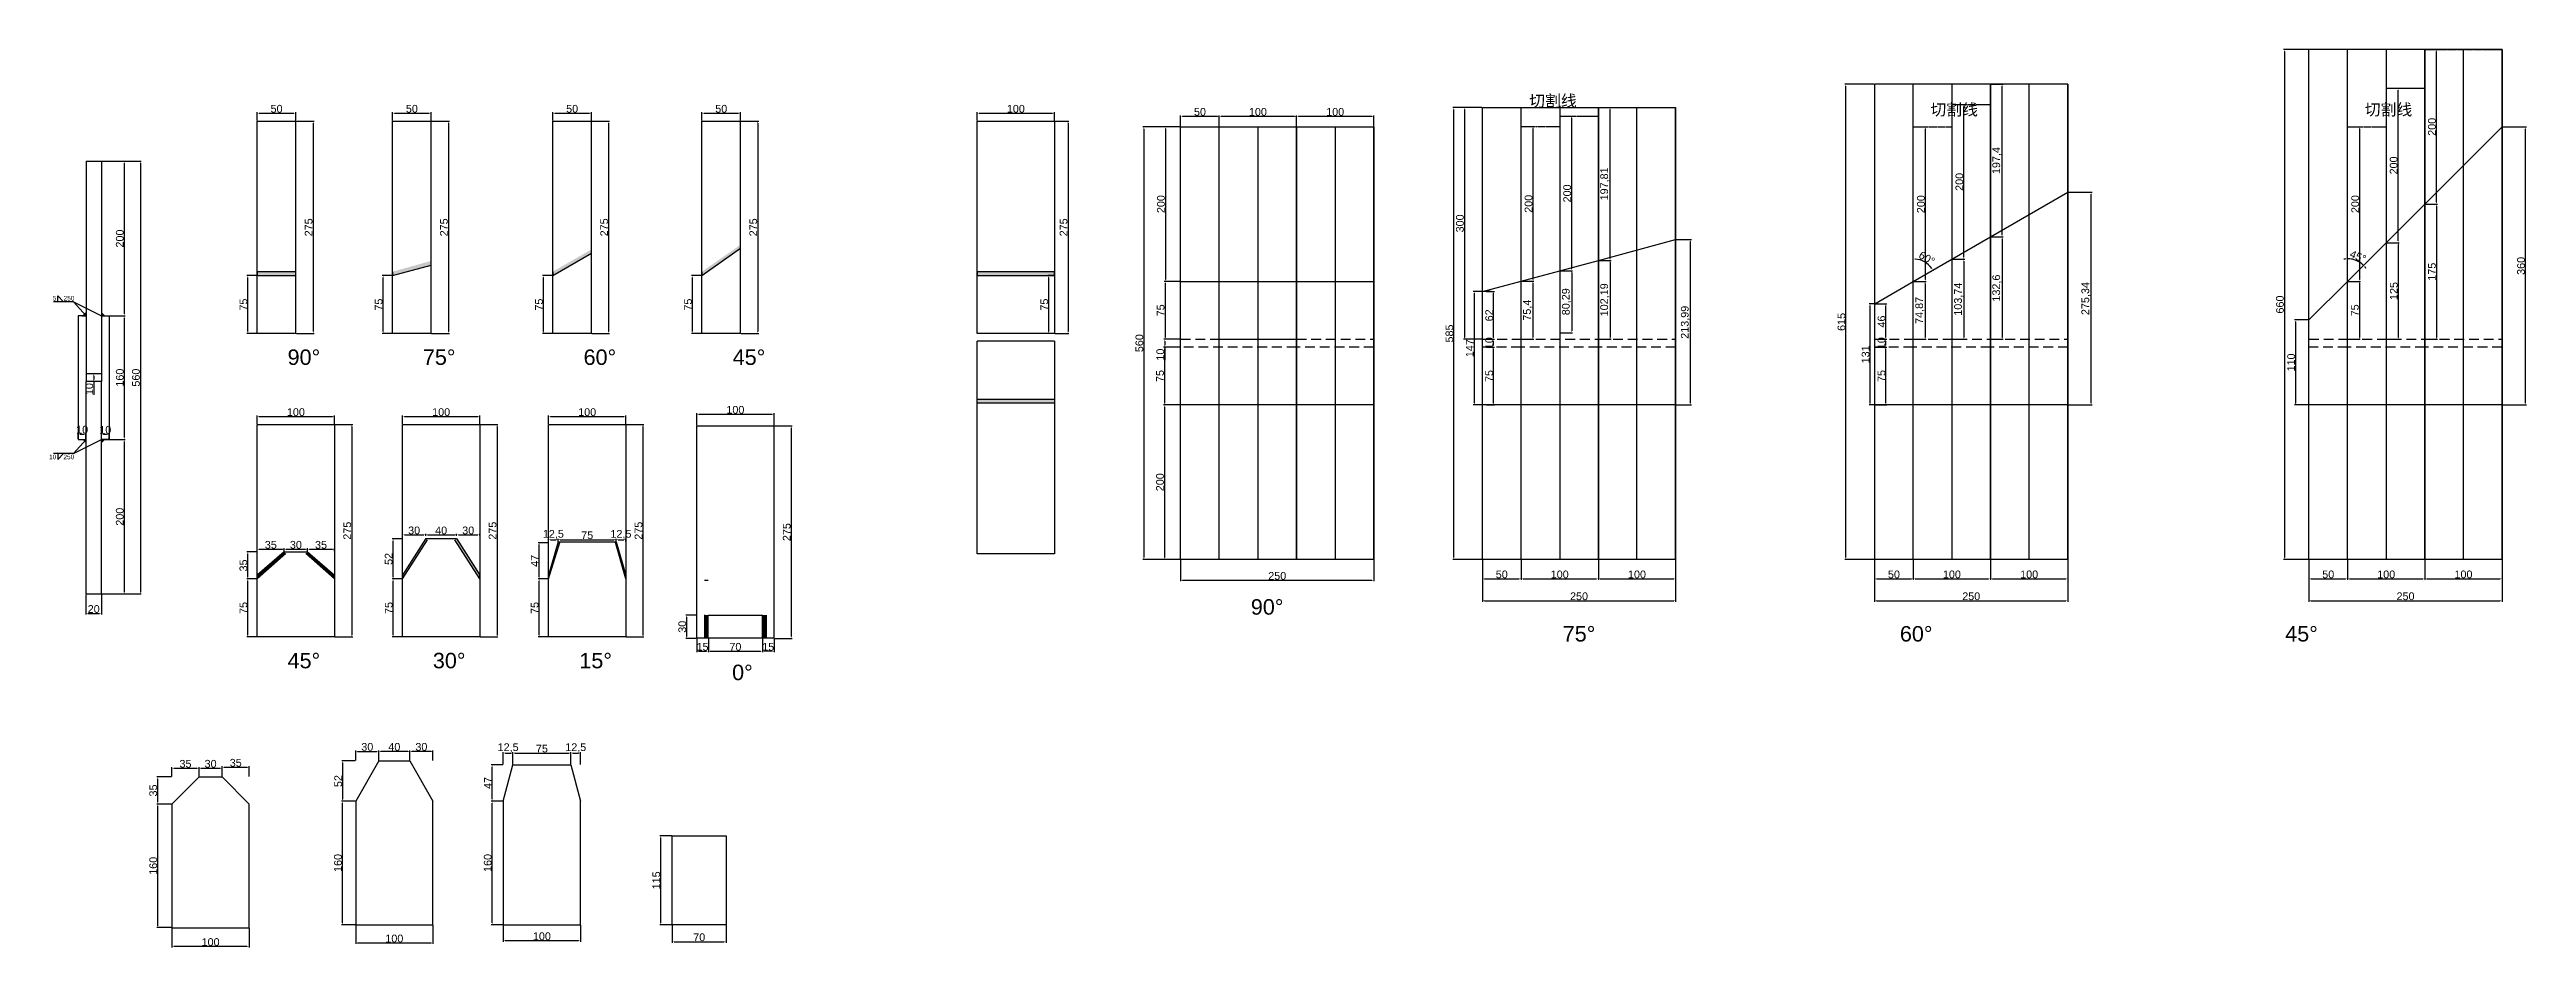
# Model space of a CAD drawing. Header units: millimetres. Extents: x 277 to 35015, y -7843 to 25622.
# Drawn here: x 1410 to 4615, y -5891 to -4729 of the extents above; entities that cross this region are included whole.
import ezdxf

# ---------------------------------------------------------------- set-up
doc = ezdxf.new("R2010")
doc.units = ezdxf.units.MM
doc.linetypes.add('DASHED', pattern=[19.05, 12.7, -6.35])
doc.linetypes.add('JIS_09_08', pattern=[10.75, 8, -0.55, 0.55, -0.55, 0.55, -0.55])
doc.layers.add('尺寸标注', color=6, linetype='Continuous')
doc.layers.add('焊缝', color=250, linetype='Continuous')
doc.styles.get("Standard").update_dxf_attribs({"font": 'arial.ttf'})
doc.dimstyles.new('ISO-25-JHF', dxfattribs={"dimtxt": 10, "dimasz": 2.5, "dimexe": 1.25, "dimexo": 0.625, "dimtad": 1, "dimtxsty": 'Standard', "dimcen": 2.5, "dimadec": 0, "dimazin": 0, "dimtfac": 1, "dimtmove": 0, "dimatfit": 3, "dimfxl": 1, "dimarcsym": 0})

msp = doc.modelspace()

# ---------------------------------------------------------------- texts
at = {"attachment_point": 1}
for s, width, insert, char_height in [('{\\fSimSun|b0|i0|c134|p34;\\H0.75x;切割线} ', 257.91357, (3324.655, -4787.363), 20), ('{\\fSimSun|b0|i0|c134|p34;\\H0.75x;切割线} ', 257.91357, (3843.957, -4798.685), 20), ('{\\fSimSun|b0|i0|c134|p34;\\H0.75x;切割线} ', 257.91357, (4406.058, -4798.685), 20), ('90° ', 70.10425, (1717.648, -5116.641), 20), ('{\\H1.6x;75°} ', 70.10425, (1892.711, -5116.641), 12.5), ('60° ', 70.10425, (2100.722, -5116.641), 20), ('45° ', 70.10425, (2293.705, -5116.641), 20), ('90° ', 70.10425, (2964.308, -5439.843), 20), ('75° ', 70.10425, (3367.991, -5474.606), 20), ('60° ', 70.10425, (3804.364, -5474.606), 20), ('45° ', 70.10425, (4303.077, -5474.606), 20), ('45° ', 70.10425, (1717.648, -5509.272), 20), ('30° ', 70.10425, (1905.662, -5509.272), 20), ('15° ', 70.10425, (2095.242, -5509.272), 20), ('0° ', 70.10425, (2292.969, -5524.59), 20)]:
    msp.add_mtext_dynamic_manual_height_columns(s, width=width, gutter_width=12.5, heights=[0], dxfattribs=dict(at, insert=insert, char_height=char_height))
at = {"layer": '尺寸标注', "char_height": 6}
for s, insert, attachment_point in [('5    250', (1413.775, -5047.38), 1), ('\\pt0;10    250', (1408.903, -5258.794), 7)]:
    msp.add_mtext_dynamic_manual_height_columns(s, width=68.30832, gutter_width=12.5, heights=[0], dxfattribs=dict(at, insert=insert, attachment_point=attachment_point))

# ---------------------------------------------------------------- blocks, each defined once
blk = doc.blocks.new('*D776')
at = {"layer": 'Defpoints', "color": 0, "transparency": 16777216}
for p in [(1678.4, -4821.1), (1728.4, -4810.9), (1728.4, -4821.1)]:
    blk.add_point(p, dxfattribs=at)
at = {"layer": '尺寸标注', "color": 0, "lineweight": -2, "transparency": 16777216}
for p, q in [((1678.4, -4820.4), (1678.4, -4809.7)), ((1680.9, -4810.9), (1725.9, -4810.9)), ((1728.4, -4820.4), (1728.4, -4809.7))]:
    blk.add_line(p, q, dxfattribs=at)
at = {"layer": '尺寸标注', "color": 0, "transparency": 16777216}
for points in [[(1680.9, -4810.5), (1680.9, -4811.3), (1678.4, -4810.9)], [(1725.9, -4810.5), (1725.9, -4811.3), (1728.4, -4810.9)]]:
    blk.add_solid(points, dxfattribs=at)
at = {"layer": '尺寸标注', "color": 0, "transparency": 16777216, "insert": (1703.4, -4805.2), "char_height": 10, "attachment_point": 5}
blk.add_mtext('50', dxfattribs=at)
blk = doc.blocks.new('*D777')
at = {"layer": 'Defpoints', "color": 0, "transparency": 16777216}
for p in [(1666.3, -5021.1), (1678.4, -5021.1), (1678.4, -5096.1)]:
    blk.add_point(p, dxfattribs=at)
at = {"layer": '尺寸标注', "color": 0, "lineweight": -2, "transparency": 16777216}
for p, q in [((1677.8, -5021.1), (1665, -5021.1)), ((1666.3, -5093.6), (1666.3, -5023.6)), ((1677.8, -5096.1), (1665, -5096.1))]:
    blk.add_line(p, q, dxfattribs=at)
at = {"layer": '尺寸标注', "color": 0, "transparency": 16777216}
for points in [[(1665.8, -5023.6), (1666.7, -5023.6), (1666.3, -5021.1)], [(1665.8, -5093.6), (1666.7, -5093.6), (1666.3, -5096.1)]]:
    blk.add_solid(points, dxfattribs=at)
at = {"layer": '尺寸标注', "color": 0, "transparency": 16777216, "insert": (1660.6, -5058.6), "char_height": 10, "attachment_point": 5, "rotation": 90}
blk.add_mtext('75', dxfattribs=at)
blk = doc.blocks.new('*D778')
at = {"layer": 'Defpoints', "color": 0, "transparency": 16777216}
for p in [(1728.4, -4821.1), (1728.4, -5096.1), (1750.7, -5096.1)]:
    blk.add_point(p, dxfattribs=at)
at = {"layer": '尺寸标注', "color": 0, "lineweight": -2, "transparency": 16777216}
for p, q in [((1729, -4821.1), (1751.9, -4821.1)), ((1750.7, -4823.6), (1750.7, -5093.6)), ((1729, -5096.1), (1751.9, -5096.1))]:
    blk.add_line(p, q, dxfattribs=at)
at = {"layer": '尺寸标注', "color": 0, "transparency": 16777216}
for points in [[(1750.3, -4823.6), (1751.1, -4823.6), (1750.7, -4821.1)], [(1750.3, -5093.6), (1751.1, -5093.6), (1750.7, -5096.1)]]:
    blk.add_solid(points, dxfattribs=at)
at = {"layer": '尺寸标注', "color": 0, "transparency": 16777216, "insert": (1744.9, -4958.6), "char_height": 10, "attachment_point": 5, "rotation": 90}
blk.add_mtext('275', dxfattribs=at)
blk = doc.blocks.new('*D779')
at = {"layer": 'Defpoints', "color": 0, "transparency": 16777216}
for p in [(1841.3, -5021.1), (1853.5, -5021.1), (1853.5, -5096.1)]:
    blk.add_point(p, dxfattribs=at)
at = {"layer": '尺寸标注', "color": 0, "lineweight": -2, "transparency": 16777216}
for p, q in [((1852.9, -5021.1), (1840.1, -5021.1)), ((1841.3, -5093.6), (1841.3, -5023.6)), ((1852.9, -5096.1), (1840.1, -5096.1))]:
    blk.add_line(p, q, dxfattribs=at)
at = {"layer": '尺寸标注', "color": 0, "transparency": 16777216}
for points in [[(1840.9, -5023.6), (1841.7, -5023.6), (1841.3, -5021.1)], [(1840.9, -5093.6), (1841.7, -5093.6), (1841.3, -5096.1)]]:
    blk.add_solid(points, dxfattribs=at)
at = {"layer": '尺寸标注', "color": 0, "transparency": 16777216, "insert": (1835.6, -5058.6), "char_height": 10, "attachment_point": 5, "rotation": 90}
blk.add_mtext('75', dxfattribs=at)
blk = doc.blocks.new('*D780')
at = {"layer": 'Defpoints', "color": 0, "transparency": 16777216}
for p in [(2048.7, -5021.1), (2060.9, -5021.1), (2060.9, -5096.1)]:
    blk.add_point(p, dxfattribs=at)
at = {"layer": '尺寸标注', "color": 0, "lineweight": -2, "transparency": 16777216}
for p, q in [((2060.2, -5021.1), (2047.5, -5021.1)), ((2048.7, -5093.6), (2048.7, -5023.6)), ((2060.2, -5096.1), (2047.5, -5096.1))]:
    blk.add_line(p, q, dxfattribs=at)
at = {"layer": '尺寸标注', "color": 0, "transparency": 16777216}
for points in [[(2048.3, -5023.6), (2049.1, -5023.6), (2048.7, -5021.1)], [(2048.3, -5093.6), (2049.1, -5093.6), (2048.7, -5096.1)]]:
    blk.add_solid(points, dxfattribs=at)
at = {"layer": '尺寸标注', "color": 0, "transparency": 16777216, "insert": (2043, -5058.6), "char_height": 10, "attachment_point": 5, "rotation": 90}
blk.add_mtext('75', dxfattribs=at)
blk = doc.blocks.new('*D781')
at = {"layer": 'Defpoints', "color": 0, "transparency": 16777216}
for p in [(1678.4, -5213.7), (1778.4, -5203.6), (1778.4, -5213.7)]:
    blk.add_point(p, dxfattribs=at)
at = {"layer": '尺寸标注', "color": 0, "lineweight": -2, "transparency": 16777216}
for p, q in [((1678.4, -5213.1), (1678.4, -5202.3)), ((1680.9, -5203.6), (1775.9, -5203.6)), ((1778.4, -5213.1), (1778.4, -5202.3))]:
    blk.add_line(p, q, dxfattribs=at)
at = {"layer": '尺寸标注', "color": 0, "transparency": 16777216}
for points in [[(1680.9, -5203.1), (1680.9, -5204), (1678.4, -5203.6)], [(1775.9, -5203.1), (1775.9, -5204), (1778.4, -5203.6)]]:
    blk.add_solid(points, dxfattribs=at)
at = {"layer": '尺寸标注', "color": 0, "transparency": 16777216, "insert": (1728.4, -5197.8), "char_height": 10, "attachment_point": 5}
blk.add_mtext('100', dxfattribs=at)
blk = doc.blocks.new('*D782')
at = {"layer": 'Defpoints', "color": 0, "transparency": 16777216}
for p in [(1666.3, -5413.7), (1678.4, -5413.7), (1678.4, -5488.7)]:
    blk.add_point(p, dxfattribs=at)
at = {"layer": '尺寸标注', "color": 0, "lineweight": -2, "transparency": 16777216}
for p, q in [((1677.8, -5413.7), (1665, -5413.7)), ((1666.3, -5486.2), (1666.3, -5416.2)), ((1677.8, -5488.7), (1665, -5488.7))]:
    blk.add_line(p, q, dxfattribs=at)
at = {"layer": '尺寸标注', "color": 0, "transparency": 16777216}
for points in [[(1665.8, -5416.2), (1666.7, -5416.2), (1666.3, -5413.7)], [(1665.8, -5486.2), (1666.7, -5486.2), (1666.3, -5488.7)]]:
    blk.add_solid(points, dxfattribs=at)
at = {"layer": '尺寸标注', "color": 0, "transparency": 16777216, "insert": (1660.6, -5451.2), "char_height": 10, "attachment_point": 5, "rotation": 90}
blk.add_mtext('75', dxfattribs=at)
blk = doc.blocks.new('*D783')
at = {"layer": 'Defpoints', "color": 0, "transparency": 16777216}
for p in [(1778.4, -5213.7), (1778.4, -5488.7), (1800.7, -5488.7)]:
    blk.add_point(p, dxfattribs=at)
at = {"layer": '尺寸标注', "color": 0, "lineweight": -2, "transparency": 16777216}
for p, q in [((1779, -5213.7), (1801.9, -5213.7)), ((1800.7, -5216.2), (1800.7, -5486.2)), ((1779, -5488.7), (1801.9, -5488.7))]:
    blk.add_line(p, q, dxfattribs=at)
at = {"layer": '尺寸标注', "color": 0, "transparency": 16777216}
for points in [[(1800.3, -5216.2), (1801.1, -5216.2), (1800.7, -5213.7)], [(1800.3, -5486.2), (1801.1, -5486.2), (1800.7, -5488.7)]]:
    blk.add_solid(points, dxfattribs=at)
at = {"layer": '尺寸标注', "color": 0, "transparency": 16777216, "insert": (1794.9, -5351.2), "char_height": 10, "attachment_point": 5, "rotation": 90}
blk.add_mtext('275', dxfattribs=at)
blk = doc.blocks.new('*D784')
at = {"layer": 'Defpoints', "color": 0, "transparency": 16777216}
for p in [(1666.3, -5378.7), (1678.4, -5378.7), (1678.4, -5413.7)]:
    blk.add_point(p, dxfattribs=at)
at = {"layer": '尺寸标注', "color": 0, "lineweight": -2, "transparency": 16777216}
for p, q in [((1677.8, -5378.7), (1665, -5378.7)), ((1666.3, -5411.2), (1666.3, -5381.2)), ((1677.8, -5413.7), (1665, -5413.7))]:
    blk.add_line(p, q, dxfattribs=at)
at = {"layer": '尺寸标注', "color": 0, "transparency": 16777216}
for points in [[(1665.8, -5381.2), (1666.7, -5381.2), (1666.3, -5378.7)], [(1665.8, -5411.2), (1666.7, -5411.2), (1666.3, -5413.7)]]:
    blk.add_solid(points, dxfattribs=at)
at = {"layer": '尺寸标注', "color": 0, "transparency": 16777216, "insert": (1660.5, -5396.2), "char_height": 10, "attachment_point": 5, "rotation": 89.9999}
blk.add_mtext('35', dxfattribs=at)
blk = doc.blocks.new('*D785')
at = {"layer": 'Defpoints', "color": 0, "transparency": 16777216}
for p in [(1678.4, -5378.7), (1713.4, -5375.3), (1713.4, -5378.7)]:
    blk.add_point(p, dxfattribs=at)
at = {"layer": '尺寸标注', "color": 0, "lineweight": -2, "transparency": 16777216}
for p, q in [((1678.4, -5378.1), (1678.4, -5374)), ((1680.9, -5375.3), (1710.9, -5375.3)), ((1713.4, -5378.1), (1713.4, -5374))]:
    blk.add_line(p, q, dxfattribs=at)
at = {"layer": '尺寸标注', "color": 0, "transparency": 16777216}
for points in [[(1680.9, -5374.8), (1680.9, -5375.7), (1678.4, -5375.3)], [(1710.9, -5374.8), (1710.9, -5375.7), (1713.4, -5375.3)]]:
    blk.add_solid(points, dxfattribs=at)
at = {"layer": '尺寸标注', "color": 0, "transparency": 16777216, "insert": (1695.9, -5369.5), "char_height": 10, "attachment_point": 5}
blk.add_mtext('35', dxfattribs=at)
blk = doc.blocks.new('*D720')
at = {"layer": 'Defpoints', "color": 0, "transparency": 16777216}
for p in [(1713.4, -5378.7), (1743.4, -5375.3), (1743.4, -5378.7)]:
    blk.add_point(p, dxfattribs=at)
at = {"layer": '尺寸标注', "color": 0, "lineweight": -2, "transparency": 16777216}
for p, q in [((1713.4, -5378.1), (1713.4, -5374)), ((1715.9, -5375.3), (1740.9, -5375.3)), ((1743.4, -5378.1), (1743.4, -5374))]:
    blk.add_line(p, q, dxfattribs=at)
at = {"layer": '尺寸标注', "color": 0, "transparency": 16777216}
for points in [[(1715.9, -5374.8), (1715.9, -5375.7), (1713.4, -5375.3)], [(1740.9, -5374.8), (1740.9, -5375.7), (1743.4, -5375.3)]]:
    blk.add_solid(points, dxfattribs=at)
at = {"layer": '尺寸标注', "color": 0, "transparency": 16777216, "insert": (1728.4, -5369.5), "char_height": 10, "attachment_point": 5}
blk.add_mtext('30', dxfattribs=at)
blk = doc.blocks.new('*D721')
at = {"layer": 'Defpoints', "color": 0, "transparency": 16777216}
for p in [(1743.4, -5378.1), (1778.4, -5375.3), (1778.4, -5378.1)]:
    blk.add_point(p, dxfattribs=at)
at = {"layer": '尺寸标注', "color": 0, "lineweight": -2, "transparency": 16777216}
for p, q in [((1743.4, -5377.5), (1743.4, -5374)), ((1745.9, -5375.3), (1775.9, -5375.3)), ((1778.4, -5377.5), (1778.4, -5374))]:
    blk.add_line(p, q, dxfattribs=at)
at = {"layer": '尺寸标注', "color": 0, "transparency": 16777216}
for points in [[(1745.9, -5374.8), (1745.9, -5375.7), (1743.4, -5375.3)], [(1775.9, -5374.8), (1775.9, -5375.7), (1778.4, -5375.3)]]:
    blk.add_solid(points, dxfattribs=at)
at = {"layer": '尺寸标注', "color": 0, "transparency": 16777216, "insert": (1760.9, -5369.5), "char_height": 10, "attachment_point": 5}
blk.add_mtext('35', dxfattribs=at)
blk = doc.blocks.new('*D786')
at = {"layer": 'Defpoints', "color": 0, "transparency": 16777216}
for p in [(1866.4, -5213.7), (1966.4, -5203.6), (1966.4, -5213.7)]:
    blk.add_point(p, dxfattribs=at)
at = {"layer": '尺寸标注', "color": 0, "lineweight": -2, "transparency": 16777216}
for p, q in [((1866.4, -5213.1), (1866.4, -5202.3)), ((1868.9, -5203.6), (1963.9, -5203.6)), ((1966.4, -5213.1), (1966.4, -5202.3))]:
    blk.add_line(p, q, dxfattribs=at)
at = {"layer": '尺寸标注', "color": 0, "transparency": 16777216}
for points in [[(1868.9, -5203.1), (1868.9, -5204), (1866.4, -5203.6)], [(1963.9, -5203.1), (1963.9, -5204), (1966.4, -5203.6)]]:
    blk.add_solid(points, dxfattribs=at)
at = {"layer": '尺寸标注', "color": 0, "transparency": 16777216, "insert": (1916.4, -5197.8), "char_height": 10, "attachment_point": 5}
blk.add_mtext('100', dxfattribs=at)
blk = doc.blocks.new('*D787')
at = {"layer": 'Defpoints', "color": 0, "transparency": 16777216}
for p in [(1854.3, -5413.7), (1866.4, -5413.7), (1866.4, -5488.7)]:
    blk.add_point(p, dxfattribs=at)
at = {"layer": '尺寸标注', "color": 0, "lineweight": -2, "transparency": 16777216}
for p, q in [((1865.8, -5413.7), (1853, -5413.7)), ((1854.3, -5486.2), (1854.3, -5416.2)), ((1865.8, -5488.7), (1853, -5488.7))]:
    blk.add_line(p, q, dxfattribs=at)
at = {"layer": '尺寸标注', "color": 0, "transparency": 16777216}
for points in [[(1853.9, -5416.2), (1854.7, -5416.2), (1854.3, -5413.7)], [(1853.9, -5486.2), (1854.7, -5486.2), (1854.3, -5488.7)]]:
    blk.add_solid(points, dxfattribs=at)
at = {"layer": '尺寸标注', "color": 0, "transparency": 16777216, "insert": (1848.6, -5451.2), "char_height": 10, "attachment_point": 5, "rotation": 90}
blk.add_mtext('75', dxfattribs=at)
blk = doc.blocks.new('*D788')
at = {"layer": 'Defpoints', "color": 0, "transparency": 16777216}
for p in [(1966.4, -5213.7), (1966.4, -5488.7), (1988.7, -5488.7)]:
    blk.add_point(p, dxfattribs=at)
at = {"layer": '尺寸标注', "color": 0, "lineweight": -2, "transparency": 16777216}
for p, q in [((1967.1, -5213.7), (1989.9, -5213.7)), ((1988.7, -5216.2), (1988.7, -5486.2)), ((1967.1, -5488.7), (1989.9, -5488.7))]:
    blk.add_line(p, q, dxfattribs=at)
at = {"layer": '尺寸标注', "color": 0, "transparency": 16777216}
for points in [[(1988.3, -5216.2), (1989.1, -5216.2), (1988.7, -5213.7)], [(1988.3, -5486.2), (1989.1, -5486.2), (1988.7, -5488.7)]]:
    blk.add_solid(points, dxfattribs=at)
at = {"layer": '尺寸标注', "color": 0, "transparency": 16777216, "insert": (1983, -5351.2), "char_height": 10, "attachment_point": 5, "rotation": 90}
blk.add_mtext('275', dxfattribs=at)
blk = doc.blocks.new('*D789')
at = {"layer": 'Defpoints', "color": 0, "transparency": 16777216}
for p in [(2055.4, -5213.7), (2155.4, -5203.6), (2155.4, -5213.7)]:
    blk.add_point(p, dxfattribs=at)
at = {"layer": '尺寸标注', "color": 0, "lineweight": -2, "transparency": 16777216}
for p, q in [((2055.4, -5213.1), (2055.4, -5202.3)), ((2057.9, -5203.6), (2152.9, -5203.6)), ((2155.4, -5213.1), (2155.4, -5202.3))]:
    blk.add_line(p, q, dxfattribs=at)
at = {"layer": '尺寸标注', "color": 0, "transparency": 16777216}
for points in [[(2057.9, -5203.1), (2057.9, -5204), (2055.4, -5203.6)], [(2152.9, -5203.1), (2152.9, -5204), (2155.4, -5203.6)]]:
    blk.add_solid(points, dxfattribs=at)
at = {"layer": '尺寸标注', "color": 0, "transparency": 16777216, "insert": (2105.4, -5197.8), "char_height": 10, "attachment_point": 5}
blk.add_mtext('100', dxfattribs=at)
blk = doc.blocks.new('*D790')
at = {"layer": 'Defpoints', "color": 0, "transparency": 16777216}
for p in [(2043.2, -5413.7), (2055.4, -5413.7), (2055.4, -5488.7)]:
    blk.add_point(p, dxfattribs=at)
at = {"layer": '尺寸标注', "color": 0, "lineweight": -2, "transparency": 16777216}
for p, q in [((2054.8, -5413.7), (2042, -5413.7)), ((2043.2, -5486.2), (2043.2, -5416.2)), ((2054.8, -5488.7), (2042, -5488.7))]:
    blk.add_line(p, q, dxfattribs=at)
at = {"layer": '尺寸标注', "color": 0, "transparency": 16777216}
for points in [[(2042.8, -5416.2), (2043.6, -5416.2), (2043.2, -5413.7)], [(2042.8, -5486.2), (2043.6, -5486.2), (2043.2, -5488.7)]]:
    blk.add_solid(points, dxfattribs=at)
at = {"layer": '尺寸标注', "color": 0, "transparency": 16777216, "insert": (2037.5, -5451.2), "char_height": 10, "attachment_point": 5, "rotation": 90}
blk.add_mtext('75', dxfattribs=at)
blk = doc.blocks.new('*D791')
at = {"layer": 'Defpoints', "color": 0, "transparency": 16777216}
for p in [(2155.4, -5213.7), (2155.4, -5488.7), (2177.6, -5488.7)]:
    blk.add_point(p, dxfattribs=at)
at = {"layer": '尺寸标注', "color": 0, "lineweight": -2, "transparency": 16777216}
for p, q in [((2156, -5213.7), (2178.9, -5213.7)), ((2177.6, -5216.2), (2177.6, -5486.2)), ((2156, -5488.7), (2178.9, -5488.7))]:
    blk.add_line(p, q, dxfattribs=at)
at = {"layer": '尺寸标注', "color": 0, "transparency": 16777216}
for points in [[(2177.2, -5216.2), (2178.1, -5216.2), (2177.6, -5213.7)], [(2177.2, -5486.2), (2178.1, -5486.2), (2177.6, -5488.7)]]:
    blk.add_solid(points, dxfattribs=at)
at = {"layer": '尺寸标注', "color": 0, "transparency": 16777216, "insert": (2171.9, -5351.2), "char_height": 10, "attachment_point": 5, "rotation": 90}
blk.add_mtext('275', dxfattribs=at)
blk = doc.blocks.new('*D792')
at = {"layer": 'Defpoints', "color": 0, "transparency": 16777216}
for p in [(2043.2, -5366.7), (2055.4, -5366.7), (2055.4, -5413.7)]:
    blk.add_point(p, dxfattribs=at)
at = {"layer": '尺寸标注', "color": 0, "lineweight": -2, "transparency": 16777216}
for p, q in [((2054.8, -5366.7), (2042, -5366.7)), ((2043.2, -5411.2), (2043.2, -5369.2)), ((2054.8, -5413.7), (2042, -5413.7))]:
    blk.add_line(p, q, dxfattribs=at)
at = {"layer": '尺寸标注', "color": 0, "transparency": 16777216}
for points in [[(2042.8, -5369.2), (2043.6, -5369.2), (2043.2, -5366.7)], [(2042.8, -5411.2), (2043.6, -5411.2), (2043.2, -5413.7)]]:
    blk.add_solid(points, dxfattribs=at)
at = {"layer": '尺寸标注', "color": 0, "transparency": 16777216, "insert": (2037.6, -5390.2), "char_height": 10, "attachment_point": 5, "rotation": 89.9999}
blk.add_mtext('47', dxfattribs=at)
blk = doc.blocks.new('*D722')
at = {"layer": 'Defpoints', "color": 0, "transparency": 16777216}
for p in [(2055.4, -5366.3), (2067.9, -5362.9), (2067.9, -5366.3)]:
    blk.add_point(p, dxfattribs=at)
at = {"layer": '尺寸标注', "color": 0, "lineweight": -2, "transparency": 16777216}
for p, q in [((2055.4, -5365.7), (2055.4, -5361.6)), ((2057.9, -5362.9), (2065.4, -5362.9)), ((2067.9, -5365.7), (2067.9, -5361.6))]:
    blk.add_line(p, q, dxfattribs=at)
at = {"layer": '尺寸标注', "color": 0, "transparency": 16777216}
for points in [[(2057.9, -5362.4), (2057.9, -5363.3), (2055.4, -5362.9)], [(2065.4, -5362.4), (2065.4, -5363.3), (2067.9, -5362.9)]]:
    blk.add_solid(points, dxfattribs=at)
at = {"layer": '尺寸标注', "color": 0, "transparency": 16777216, "insert": (2061.6, -5356.2), "char_height": 10, "attachment_point": 5}
blk.add_mtext('12,5', dxfattribs=at)
blk = doc.blocks.new('*D723')
at = {"layer": 'Defpoints', "color": 0, "transparency": 16777216}
for p in [(2067.9, -5366.3), (2142.9, -5362.9), (2142.9, -5366.3)]:
    blk.add_point(p, dxfattribs=at)
at = {"layer": '尺寸标注', "color": 0, "lineweight": -2, "transparency": 16777216}
for p, q in [((2067.9, -5365.7), (2067.9, -5361.6)), ((2070.4, -5362.9), (2140.4, -5362.9)), ((2142.9, -5365.7), (2142.9, -5361.6))]:
    blk.add_line(p, q, dxfattribs=at)
at = {"layer": '尺寸标注', "color": 0, "transparency": 16777216}
for points in [[(2070.4, -5362.4), (2070.4, -5363.3), (2067.9, -5362.9)], [(2140.4, -5362.4), (2140.4, -5363.3), (2142.9, -5362.9)]]:
    blk.add_solid(points, dxfattribs=at)
at = {"layer": '尺寸标注', "color": 0, "transparency": 16777216, "insert": (2105.4, -5357.1), "char_height": 10, "attachment_point": 5}
blk.add_mtext('75', dxfattribs=at)
blk = doc.blocks.new('*D724')
at = {"layer": 'Defpoints', "color": 0, "transparency": 16777216}
for p in [(2142.9, -5365.7), (2155.4, -5362.9), (2155.4, -5365.7)]:
    blk.add_point(p, dxfattribs=at)
at = {"layer": '尺寸标注', "color": 0, "lineweight": -2, "transparency": 16777216}
for p, q in [((2142.9, -5365.1), (2142.9, -5361.6)), ((2145.4, -5362.9), (2152.9, -5362.9)), ((2155.4, -5365.1), (2155.4, -5361.6))]:
    blk.add_line(p, q, dxfattribs=at)
at = {"layer": '尺寸标注', "color": 0, "transparency": 16777216}
for points in [[(2145.4, -5362.4), (2145.4, -5363.3), (2142.9, -5362.9)], [(2152.9, -5362.4), (2152.9, -5363.3), (2155.4, -5362.9)]]:
    blk.add_solid(points, dxfattribs=at)
at = {"layer": '尺寸标注', "color": 0, "transparency": 16777216, "insert": (2149.1, -5356.2), "char_height": 10, "attachment_point": 5}
blk.add_mtext('12,5', dxfattribs=at)
blk = doc.blocks.new('*D793')
at = {"layer": 'Defpoints', "color": 0, "transparency": 16777216}
for p in [(1854.3, -5361.7), (1866.4, -5361.7), (1866.4, -5413.7)]:
    blk.add_point(p, dxfattribs=at)
at = {"layer": '尺寸标注', "color": 0, "lineweight": -2, "transparency": 16777216}
for p, q in [((1865.8, -5361.7), (1853, -5361.7)), ((1854.3, -5411.2), (1854.3, -5364.2)), ((1865.8, -5413.7), (1853, -5413.7))]:
    blk.add_line(p, q, dxfattribs=at)
at = {"layer": '尺寸标注', "color": 0, "transparency": 16777216}
for points in [[(1853.9, -5364.2), (1854.7, -5364.2), (1854.3, -5361.7)], [(1853.9, -5411.2), (1854.7, -5411.2), (1854.3, -5413.7)]]:
    blk.add_solid(points, dxfattribs=at)
at = {"layer": '尺寸标注', "color": 0, "transparency": 16777216, "insert": (1848.5, -5387.7), "char_height": 10, "attachment_point": 5, "rotation": 90}
blk.add_mtext('52', dxfattribs=at)
blk = doc.blocks.new('*D725')
at = {"layer": 'Defpoints', "color": 0, "transparency": 16777216}
for p in [(1866.4, -5358.7), (1896.4, -5356.6), (1896.4, -5358.7)]:
    blk.add_point(p, dxfattribs=at)
at = {"layer": '尺寸标注', "color": 0, "lineweight": -2, "transparency": 16777216}
for p, q in [((1866.4, -5358), (1866.4, -5355.3)), ((1868.9, -5356.6), (1893.9, -5356.6)), ((1896.4, -5358), (1896.4, -5355.3))]:
    blk.add_line(p, q, dxfattribs=at)
at = {"layer": '尺寸标注', "color": 0, "transparency": 16777216}
for points in [[(1868.9, -5356.2), (1868.9, -5357), (1866.4, -5356.6)], [(1893.9, -5356.2), (1893.9, -5357), (1896.4, -5356.6)]]:
    blk.add_solid(points, dxfattribs=at)
at = {"layer": '尺寸标注', "color": 0, "transparency": 16777216, "insert": (1881.4, -5350.9), "char_height": 10, "attachment_point": 5}
blk.add_mtext('30', dxfattribs=at)
blk = doc.blocks.new('*D726')
at = {"layer": 'Defpoints', "color": 0, "transparency": 16777216}
for p in [(1896.4, -5358.6), (1936.4, -5356.6), (1936.4, -5358.6)]:
    blk.add_point(p, dxfattribs=at)
at = {"layer": '尺寸标注', "color": 0, "lineweight": -2, "transparency": 16777216}
for p, q in [((1896.4, -5358), (1896.4, -5355.3)), ((1898.9, -5356.6), (1933.9, -5356.6)), ((1936.4, -5358), (1936.4, -5355.3))]:
    blk.add_line(p, q, dxfattribs=at)
at = {"layer": '尺寸标注', "color": 0, "transparency": 16777216}
for points in [[(1898.9, -5356.2), (1898.9, -5357), (1896.4, -5356.6)], [(1933.9, -5356.2), (1933.9, -5357), (1936.4, -5356.6)]]:
    blk.add_solid(points, dxfattribs=at)
at = {"layer": '尺寸标注', "color": 0, "transparency": 16777216, "insert": (1916.4, -5350.9), "char_height": 10, "attachment_point": 5}
blk.add_mtext('40', dxfattribs=at)
blk = doc.blocks.new('*D727')
at = {"layer": 'Defpoints', "color": 0, "transparency": 16777216}
for p in [(1936.4, -5358), (1966.4, -5356.6), (1966.4, -5358)]:
    blk.add_point(p, dxfattribs=at)
at = {"layer": '尺寸标注', "color": 0, "lineweight": -2, "transparency": 16777216}
for p, q in [((1936.4, -5357.3), (1936.4, -5355.3)), ((1938.9, -5356.6), (1963.9, -5356.6)), ((1966.4, -5357.3), (1966.4, -5355.3))]:
    blk.add_line(p, q, dxfattribs=at)
at = {"layer": '尺寸标注', "color": 0, "transparency": 16777216}
for points in [[(1938.9, -5356.2), (1938.9, -5357), (1936.4, -5356.6)], [(1963.9, -5356.2), (1963.9, -5357), (1966.4, -5356.6)]]:
    blk.add_solid(points, dxfattribs=at)
at = {"layer": '尺寸标注', "color": 0, "transparency": 16777216, "insert": (1951.4, -5350.9), "char_height": 10, "attachment_point": 5}
blk.add_mtext('30', dxfattribs=at)
blk = doc.blocks.new('*D794')
at = {"layer": 'Defpoints', "color": 0, "transparency": 16777216}
for p in [(2247.2, -5215.5), (2347.2, -5200.5), (2347.2, -5215.5)]:
    blk.add_point(p, dxfattribs=at)
at = {"layer": '尺寸标注', "color": 0, "lineweight": -2, "transparency": 16777216}
for p, q in [((2247.2, -5214.8), (2247.2, -5199.3)), ((2249.7, -5200.5), (2344.7, -5200.5)), ((2347.2, -5214.8), (2347.2, -5199.3))]:
    blk.add_line(p, q, dxfattribs=at)
at = {"layer": '尺寸标注', "color": 0, "transparency": 16777216}
for points in [[(2249.7, -5200.1), (2249.7, -5200.9), (2247.2, -5200.5)], [(2344.7, -5200.1), (2344.7, -5200.9), (2347.2, -5200.5)]]:
    blk.add_solid(points, dxfattribs=at)
at = {"layer": '尺寸标注', "color": 0, "transparency": 16777216, "insert": (2297.2, -5194.8), "char_height": 10, "attachment_point": 5}
blk.add_mtext('100', dxfattribs=at)
blk = doc.blocks.new('*D795')
at = {"layer": 'Defpoints', "color": 0, "transparency": 16777216}
for p in [(2234.2, -5460.5), (2247.2, -5460.5), (2247.2, -5490.5)]:
    blk.add_point(p, dxfattribs=at)
at = {"layer": '尺寸标注', "color": 0, "lineweight": -2, "transparency": 16777216}
for p, q in [((2246.5, -5460.5), (2233, -5460.5)), ((2234.2, -5488), (2234.2, -5463)), ((2246.5, -5490.5), (2233, -5490.5))]:
    blk.add_line(p, q, dxfattribs=at)
at = {"layer": '尺寸标注', "color": 0, "transparency": 16777216}
for points in [[(2233.8, -5463), (2234.6, -5463), (2234.2, -5460.5)], [(2233.8, -5488), (2234.6, -5488), (2234.2, -5490.5)]]:
    blk.add_solid(points, dxfattribs=at)
at = {"layer": '尺寸标注', "color": 0, "transparency": 16777216, "insert": (2228.5, -5475.5), "char_height": 10, "attachment_point": 5, "rotation": 90}
blk.add_mtext('30', dxfattribs=at)
blk = doc.blocks.new('*D796')
at = {"layer": 'Defpoints', "color": 0, "transparency": 16777216}
for p in [(2241.7, -5021.1), (2253.9, -5021.1), (2253.9, -5096.1)]:
    blk.add_point(p, dxfattribs=at)
at = {"layer": '尺寸标注', "color": 0, "lineweight": -2, "transparency": 16777216}
for p, q in [((2253.2, -5021.1), (2240.4, -5021.1)), ((2241.7, -5093.6), (2241.7, -5023.6)), ((2253.2, -5096.1), (2240.4, -5096.1))]:
    blk.add_line(p, q, dxfattribs=at)
at = {"layer": '尺寸标注', "color": 0, "transparency": 16777216}
for points in [[(2241.3, -5023.6), (2242.1, -5023.6), (2241.7, -5021.1)], [(2241.3, -5093.6), (2242.1, -5093.6), (2241.7, -5096.1)]]:
    blk.add_solid(points, dxfattribs=at)
at = {"layer": '尺寸标注', "color": 0, "transparency": 16777216, "insert": (2236, -5058.6), "char_height": 10, "attachment_point": 5, "rotation": 90}
blk.add_mtext('75', dxfattribs=at)
blk = doc.blocks.new('*D797')
at = {"layer": 'Defpoints', "color": 0, "transparency": 16777216}
for p in [(2610.2, -4821.1), (2710.2, -4810.9), (2710.2, -4821.1)]:
    blk.add_point(p, dxfattribs=at)
at = {"layer": '尺寸标注', "color": 0, "lineweight": -2, "transparency": 16777216}
for p, q in [((2610.2, -4820.4), (2610.2, -4809.7)), ((2612.7, -4810.9), (2707.7, -4810.9)), ((2710.2, -4820.4), (2710.2, -4809.7))]:
    blk.add_line(p, q, dxfattribs=at)
at = {"layer": '尺寸标注', "color": 0, "transparency": 16777216}
for points in [[(2612.7, -4810.5), (2612.7, -4811.3), (2610.2, -4810.9)], [(2707.7, -4810.5), (2707.7, -4811.3), (2710.2, -4810.9)]]:
    blk.add_solid(points, dxfattribs=at)
at = {"layer": '尺寸标注', "color": 0, "transparency": 16777216, "insert": (2660.2, -4805.2), "char_height": 10, "attachment_point": 5}
blk.add_mtext('100', dxfattribs=at)
blk = doc.blocks.new('*D798')
at = {"layer": 'Defpoints', "color": 0, "transparency": 16777216}
for p in [(2702.7, -5021.1), (2710.2, -5021.1), (2710.2, -5096.1)]:
    blk.add_point(p, dxfattribs=at)
at = {"layer": '尺寸标注', "color": 0, "lineweight": -2, "transparency": 16777216}
for p, q in [((2709.6, -5021.1), (2701.4, -5021.1)), ((2702.7, -5093.6), (2702.7, -5023.6)), ((2709.6, -5096.1), (2701.4, -5096.1))]:
    blk.add_line(p, q, dxfattribs=at)
at = {"layer": '尺寸标注', "color": 0, "transparency": 16777216}
for points in [[(2702.3, -5023.6), (2703.1, -5023.6), (2702.7, -5021.1)], [(2702.3, -5093.6), (2703.1, -5093.6), (2702.7, -5096.1)]]:
    blk.add_solid(points, dxfattribs=at)
at = {"layer": '尺寸标注', "color": 0, "transparency": 16777216, "insert": (2697, -5058.6), "char_height": 10, "attachment_point": 5, "rotation": 90}
blk.add_mtext('75', dxfattribs=at)
blk = doc.blocks.new('*D799')
at = {"layer": 'Defpoints', "color": 0, "transparency": 16777216}
for p in [(2923.5, -4828.5), (3023.5, -4814.9), (3023.5, -4828.5)]:
    blk.add_point(p, dxfattribs=at)
at = {"layer": '尺寸标注', "color": 0, "lineweight": -2, "transparency": 16777216}
for p, q in [((2923.5, -4827.9), (2923.5, -4813.7)), ((2926, -4814.9), (3021, -4814.9)), ((3023.5, -4827.9), (3023.5, -4813.7))]:
    blk.add_line(p, q, dxfattribs=at)
at = {"layer": '尺寸标注', "color": 0, "transparency": 16777216}
for points in [[(2926, -4814.5), (2926, -4815.4), (2923.5, -4814.9)], [(3021, -4814.5), (3021, -4815.4), (3023.5, -4814.9)]]:
    blk.add_solid(points, dxfattribs=at)
at = {"layer": '尺寸标注', "color": 0, "transparency": 16777216, "insert": (2973.5, -4809.2), "char_height": 10, "attachment_point": 5}
blk.add_mtext('100', dxfattribs=at)
blk = doc.blocks.new('*D800')
at = {"layer": 'Defpoints', "color": 0, "transparency": 16777216}
for p in [(3023.5, -4828.5), (3123.5, -4814.9), (3123.5, -4828.5)]:
    blk.add_point(p, dxfattribs=at)
at = {"layer": '尺寸标注', "color": 0, "lineweight": -2, "transparency": 16777216}
for p, q in [((3023.5, -4827.9), (3023.5, -4813.7)), ((3026, -4814.9), (3121, -4814.9)), ((3123.5, -4827.9), (3123.5, -4813.7))]:
    blk.add_line(p, q, dxfattribs=at)
at = {"layer": '尺寸标注', "color": 0, "transparency": 16777216}
for points in [[(3026, -4814.5), (3026, -4815.4), (3023.5, -4814.9)], [(3121, -4814.5), (3121, -4815.4), (3123.5, -4814.9)]]:
    blk.add_solid(points, dxfattribs=at)
at = {"layer": '尺寸标注', "color": 0, "transparency": 16777216, "insert": (3073.5, -4809.2), "char_height": 10, "attachment_point": 5}
blk.add_mtext('100', dxfattribs=at)
blk = doc.blocks.new('*D728')
at = {"layer": 'Defpoints', "color": 0, "transparency": 16777216}
for p in [(2873.5, -4828.5), (2923.5, -4814.9), (2923.5, -4828.5)]:
    blk.add_point(p, dxfattribs=at)
at = {"layer": '尺寸标注', "color": 0, "lineweight": -2, "transparency": 16777216}
for p, q in [((2873.5, -4827.9), (2873.5, -4813.7)), ((2876, -4814.9), (2921, -4814.9)), ((2923.5, -4827.9), (2923.5, -4813.7))]:
    blk.add_line(p, q, dxfattribs=at)
at = {"layer": '尺寸标注', "color": 0, "transparency": 16777216}
for points in [[(2876, -4814.5), (2876, -4815.4), (2873.5, -4814.9)], [(2921, -4814.5), (2921, -4815.4), (2923.5, -4814.9)]]:
    blk.add_solid(points, dxfattribs=at)
at = {"layer": '尺寸标注', "color": 0, "transparency": 16777216, "insert": (2898.5, -4809.2), "char_height": 10, "attachment_point": 5}
blk.add_mtext('50', dxfattribs=at)
blk = doc.blocks.new('*D801')
at = {"layer": 'Defpoints', "color": 0, "transparency": 16777216}
for p in [(2873.5, -5388.5), (3123.5, -5388.5), (3123.5, -5415.4)]:
    blk.add_point(p, dxfattribs=at)
at = {"layer": '尺寸标注', "color": 0, "lineweight": -2, "transparency": 16777216}
for p, q in [((2873.5, -5389.1), (2873.5, -5416.6)), ((2876, -5415.4), (3121, -5415.4)), ((3123.5, -5389.1), (3123.5, -5416.6))]:
    blk.add_line(p, q, dxfattribs=at)
at = {"layer": '尺寸标注', "color": 0, "transparency": 16777216}
for points in [[(2876, -5415), (2876, -5415.8), (2873.5, -5415.4)], [(3121, -5415), (3121, -5415.8), (3123.5, -5415.4)]]:
    blk.add_solid(points, dxfattribs=at)
at = {"layer": '尺寸标注', "color": 0, "transparency": 16777216, "insert": (2998.5, -5409.7), "char_height": 10, "attachment_point": 5}
blk.add_mtext('250', dxfattribs=at)
blk = doc.blocks.new('*D729')
at = {"layer": 'Defpoints', "color": 0, "transparency": 16777216}
for p in [(2873.5, -4828.5), (2853.7, -5028.5), (2873.5, -5028.5)]:
    blk.add_point(p, dxfattribs=at)
at = {"layer": '尺寸标注', "color": 0, "lineweight": -2, "transparency": 16777216}
for p, q in [((2872.8, -4828.5), (2852.5, -4828.5)), ((2853.7, -4831), (2853.7, -5026)), ((2872.8, -5028.5), (2852.5, -5028.5))]:
    blk.add_line(p, q, dxfattribs=at)
at = {"layer": '尺寸标注', "color": 0, "transparency": 16777216}
for points in [[(2853.3, -4831), (2854.1, -4831), (2853.7, -4828.5)], [(2853.3, -5026), (2854.1, -5026), (2853.7, -5028.5)]]:
    blk.add_solid(points, dxfattribs=at)
at = {"layer": '尺寸标注', "color": 0, "transparency": 16777216, "insert": (2848, -4928.5), "char_height": 10, "attachment_point": 5, "rotation": 90}
blk.add_mtext('200', dxfattribs=at)
blk = doc.blocks.new('*D730')
at = {"layer": 'Defpoints', "color": 0, "transparency": 16777216}
for p in [(2873.5, -5028.5), (2853.3, -5103.5), (2873.5, -5103.5)]:
    blk.add_point(p, dxfattribs=at)
at = {"layer": '尺寸标注', "color": 0, "lineweight": -2, "transparency": 16777216}
for p, q in [((2872.8, -5028.5), (2852.1, -5028.5)), ((2853.3, -5031), (2853.3, -5101)), ((2872.8, -5103.5), (2852.1, -5103.5))]:
    blk.add_line(p, q, dxfattribs=at)
at = {"layer": '尺寸标注', "color": 0, "transparency": 16777216}
for points in [[(2852.9, -5031), (2853.7, -5031), (2853.3, -5028.5)], [(2852.9, -5101), (2853.7, -5101), (2853.3, -5103.5)]]:
    blk.add_solid(points, dxfattribs=at)
at = {"layer": '尺寸标注', "color": 0, "transparency": 16777216, "insert": (2847.6, -5066), "char_height": 10, "attachment_point": 5, "rotation": 90}
blk.add_mtext('75', dxfattribs=at)
blk = doc.blocks.new('*D731')
at = {"layer": 'Defpoints', "color": 0, "transparency": 16777216}
for p in [(2852.9, -5113.5), (2873.5, -5103.5), (2873.5, -5113.5)]:
    blk.add_point(p, dxfattribs=at)
at = {"layer": '尺寸标注', "color": 0, "lineweight": -2, "transparency": 16777216}
for p, q in [((2872.8, -5103.5), (2851.6, -5103.5)), ((2872.8, -5113.5), (2851.6, -5113.5)), ((2852.9, -5106), (2852.9, -5111)), ((2852.9, -5113.5), (2852.9, -5130.6))]:
    blk.add_line(p, q, dxfattribs=at)
at = {"layer": '尺寸标注', "color": 0, "transparency": 16777216}
for points in [[(2852.5, -5106), (2853.3, -5106), (2852.9, -5103.5)], [(2852.5, -5111), (2853.3, -5111), (2852.9, -5113.5)]]:
    blk.add_solid(points, dxfattribs=at)
at = {"layer": '尺寸标注', "color": 0, "transparency": 16777216, "insert": (2847.2, -5123.3), "char_height": 10, "attachment_point": 5, "rotation": 90}
blk.add_mtext('10', dxfattribs=at)
blk = doc.blocks.new('*D732')
at = {"layer": 'Defpoints', "color": 0, "transparency": 16777216}
for p in [(2873.5, -5113.5), (2852.5, -5188.5), (2873.5, -5188.5)]:
    blk.add_point(p, dxfattribs=at)
at = {"layer": '尺寸标注', "color": 0, "lineweight": -2, "transparency": 16777216}
for p, q in [((2872.8, -5113.5), (2851.2, -5113.5)), ((2852.5, -5116), (2852.5, -5186)), ((2872.8, -5188.5), (2851.2, -5188.5))]:
    blk.add_line(p, q, dxfattribs=at)
at = {"layer": '尺寸标注', "color": 0, "transparency": 16777216}
for points in [[(2852.1, -5116), (2852.9, -5116), (2852.5, -5113.5)], [(2852.1, -5186), (2852.9, -5186), (2852.5, -5188.5)]]:
    blk.add_solid(points, dxfattribs=at)
at = {"layer": '尺寸标注', "color": 0, "transparency": 16777216, "insert": (2846.8, -5151), "char_height": 10, "attachment_point": 5, "rotation": 90}
blk.add_mtext('75', dxfattribs=at)
blk = doc.blocks.new('*D733')
at = {"layer": 'Defpoints', "color": 0, "transparency": 16777216}
for p in [(2873.5, -5188.5), (2852.5, -5388.5), (2873.5, -5388.5)]:
    blk.add_point(p, dxfattribs=at)
at = {"layer": '尺寸标注', "color": 0, "lineweight": -2, "transparency": 16777216}
for p, q in [((2872.8, -5188.5), (2851.2, -5188.5)), ((2852.5, -5191), (2852.5, -5386)), ((2872.8, -5388.5), (2851.2, -5388.5))]:
    blk.add_line(p, q, dxfattribs=at)
at = {"layer": '尺寸标注', "color": 0, "transparency": 16777216}
for points in [[(2852.1, -5191), (2852.9, -5191), (2852.5, -5188.5)], [(2852.1, -5386), (2852.9, -5386), (2852.5, -5388.5)]]:
    blk.add_solid(points, dxfattribs=at)
at = {"layer": '尺寸标注', "color": 0, "transparency": 16777216, "insert": (2846.8, -5288.5), "char_height": 10, "attachment_point": 5, "rotation": 90}
blk.add_mtext('200', dxfattribs=at)
blk = doc.blocks.new('*D734')
at = {"layer": 'Defpoints', "color": 0, "transparency": 16777216}
for p in [(2873.5, -4828.5), (2825.8, -5388.5), (2873.5, -5388.5)]:
    blk.add_point(p, dxfattribs=at)
at = {"layer": '尺寸标注', "color": 0, "lineweight": -2, "transparency": 16777216}
for p, q in [((2872.8, -4828.5), (2824.6, -4828.5)), ((2825.8, -4831), (2825.8, -5386)), ((2872.8, -5388.5), (2824.6, -5388.5))]:
    blk.add_line(p, q, dxfattribs=at)
at = {"layer": '尺寸标注', "color": 0, "transparency": 16777216}
for points in [[(2825.4, -4831), (2826.2, -4831), (2825.8, -4828.5)], [(2825.4, -5386), (2826.2, -5386), (2825.8, -5388.5)]]:
    blk.add_solid(points, dxfattribs=at)
at = {"layer": '尺寸标注', "color": 0, "transparency": 16777216, "insert": (2820.1, -5108.5), "char_height": 10, "attachment_point": 5, "rotation": 90}
blk.add_mtext('560', dxfattribs=at)
blk = doc.blocks.new('*D802')
at = {"layer": 'Defpoints', "color": 0, "transparency": 16777216}
for p in [(3314.1, -5028.1), (3314.1, -5103.5), (3329.3, -5103.5)]:
    blk.add_point(p, dxfattribs=at)
at = {"layer": '尺寸标注', "color": 0, "lineweight": -2, "transparency": 16777216}
for p, q in [((3314.8, -5028.1), (3330.6, -5028.1)), ((3329.3, -5030.6), (3329.3, -5101)), ((3314.8, -5103.5), (3330.6, -5103.5))]:
    blk.add_line(p, q, dxfattribs=at)
at = {"layer": '尺寸标注', "color": 0, "transparency": 16777216}
for points in [[(3328.9, -5030.6), (3329.8, -5030.6), (3329.3, -5028.1)], [(3328.9, -5101), (3329.8, -5101), (3329.3, -5103.5)]]:
    blk.add_solid(points, dxfattribs=at)
at = {"layer": '尺寸标注', "color": 0, "transparency": 16777216, "insert": (3322.7, -5065.8), "char_height": 10, "attachment_point": 5, "rotation": 90}
blk.add_mtext('75,4', dxfattribs=at)
blk = doc.blocks.new('*D803')
at = {"layer": 'Defpoints', "color": 0, "transparency": 16777216}
for p in [(3414.1, -5001.3), (3414.1, -5103.5), (3429.2, -5103.5)]:
    blk.add_point(p, dxfattribs=at)
at = {"layer": '尺寸标注', "color": 0, "lineweight": -2, "transparency": 16777216}
for p, q in [((3414.8, -5001.3), (3430.5, -5001.3)), ((3429.2, -5003.8), (3429.2, -5101)), ((3414.8, -5103.5), (3430.5, -5103.5))]:
    blk.add_line(p, q, dxfattribs=at)
at = {"layer": '尺寸标注', "color": 0, "transparency": 16777216}
for points in [[(3428.8, -5003.8), (3429.7, -5003.8), (3429.2, -5001.3)], [(3428.8, -5101), (3429.7, -5101), (3429.2, -5103.5)]]:
    blk.add_solid(points, dxfattribs=at)
at = {"layer": '尺寸标注', "color": 0, "transparency": 16777216, "insert": (3422.6, -5052.4), "char_height": 10, "attachment_point": 5, "rotation": 90}
blk.add_mtext('102,19', dxfattribs=at)
blk = doc.blocks.new('*D804')
at = {"layer": 'Defpoints', "color": 0, "transparency": 16777216}
for p in [(4383.8, -5028.5), (4383.8, -5103.5), (4399.1, -5103.5)]:
    blk.add_point(p, dxfattribs=at)
at = {"layer": '尺寸标注', "color": 0, "lineweight": -2, "transparency": 16777216}
for p, q in [((4384.5, -5028.5), (4400.3, -5028.5)), ((4399.1, -5031), (4399.1, -5101)), ((4384.5, -5103.5), (4400.3, -5103.5))]:
    blk.add_line(p, q, dxfattribs=at)
at = {"layer": '尺寸标注', "color": 0, "transparency": 16777216}
for points in [[(4398.6, -5031), (4399.5, -5031), (4399.1, -5028.5)], [(4398.6, -5101), (4399.5, -5101), (4399.1, -5103.5)]]:
    blk.add_solid(points, dxfattribs=at)
at = {"layer": '尺寸标注', "color": 0, "transparency": 16777216, "insert": (4393.3, -5066), "char_height": 10, "attachment_point": 5, "rotation": 90}
blk.add_mtext('75', dxfattribs=at)
blk = doc.blocks.new('*D805')
at = {"layer": 'Defpoints', "color": 0, "transparency": 16777216}
for p in [(4383.8, -4828.5), (4399.5, -4828.5), (4383.8, -5028.5)]:
    blk.add_point(p, dxfattribs=at)
at = {"layer": '尺寸标注', "color": 0, "lineweight": -2, "transparency": 16777216}
for p, q in [((4384.5, -4828.5), (4400.7, -4828.5)), ((4399.5, -5026), (4399.5, -4831)), ((4384.5, -5028.5), (4400.7, -5028.5))]:
    blk.add_line(p, q, dxfattribs=at)
at = {"layer": '尺寸标注', "color": 0, "transparency": 16777216}
for points in [[(4399.1, -4831), (4399.9, -4831), (4399.5, -4828.5)], [(4399.1, -5026), (4399.9, -5026), (4399.5, -5028.5)]]:
    blk.add_solid(points, dxfattribs=at)
at = {"layer": '尺寸标注', "color": 0, "transparency": 16777216, "insert": (4393.7, -4928.5), "char_height": 10, "attachment_point": 5, "rotation": 90}
blk.add_mtext('200', dxfattribs=at)
blk = doc.blocks.new('*D735')
at = {"layer": 'Defpoints', "color": 0, "transparency": 16777216}
for p in [(4483.8, -4728.5), (4498.7, -4728.5), (4483.8, -4928.5)]:
    blk.add_point(p, dxfattribs=at)
at = {"layer": '尺寸标注', "color": 0, "lineweight": -2, "transparency": 16777216}
for p, q in [((4484.5, -4728.5), (4500, -4728.5)), ((4498.7, -4926), (4498.7, -4731)), ((4484.5, -4928.5), (4500, -4928.5))]:
    blk.add_line(p, q, dxfattribs=at)
at = {"layer": '尺寸标注', "color": 0, "transparency": 16777216}
for points in [[(4498.3, -4731), (4499.2, -4731), (4498.7, -4728.5)], [(4498.3, -4926), (4499.2, -4926), (4498.7, -4928.5)]]:
    blk.add_solid(points, dxfattribs=at)
at = {"layer": '尺寸标注', "color": 0, "transparency": 16777216, "insert": (4493, -4828.5), "char_height": 10, "attachment_point": 5, "rotation": 90}
blk.add_mtext('200', dxfattribs=at)
blk = doc.blocks.new('*D806')
at = {"layer": 'Defpoints', "color": 0, "transparency": 16777216}
for p in [(3264.1, -5388.5), (3314.1, -5388.5), (3314.1, -5413.5)]:
    blk.add_point(p, dxfattribs=at)
at = {"layer": '尺寸标注', "color": 0, "lineweight": -2, "transparency": 16777216}
for p, q in [((3264.1, -5389.1), (3264.1, -5414.8)), ((3266.6, -5413.5), (3311.6, -5413.5)), ((3314.1, -5389.1), (3314.1, -5414.8))]:
    blk.add_line(p, q, dxfattribs=at)
at = {"layer": '尺寸标注', "color": 0, "transparency": 16777216}
for points in [[(3266.6, -5413.1), (3266.6, -5414), (3264.1, -5413.5)], [(3311.6, -5413.1), (3311.6, -5414), (3314.1, -5413.5)]]:
    blk.add_solid(points, dxfattribs=at)
at = {"layer": '尺寸标注', "color": 0, "transparency": 16777216, "insert": (3289.1, -5407.8), "char_height": 10, "attachment_point": 5}
blk.add_mtext('50', dxfattribs=at)
blk = doc.blocks.new('*D807')
at = {"layer": 'Defpoints', "color": 0, "transparency": 16777216}
for p in [(3314.1, -5388.5), (3414.1, -5388.5), (3414.1, -5413.5)]:
    blk.add_point(p, dxfattribs=at)
at = {"layer": '尺寸标注', "color": 0, "lineweight": -2, "transparency": 16777216}
for p, q in [((3314.1, -5389.1), (3314.1, -5414.8)), ((3316.6, -5413.5), (3411.6, -5413.5)), ((3414.1, -5389.1), (3414.1, -5414.8))]:
    blk.add_line(p, q, dxfattribs=at)
at = {"layer": '尺寸标注', "color": 0, "transparency": 16777216}
for points in [[(3316.6, -5413.1), (3316.6, -5414), (3314.1, -5413.5)], [(3411.6, -5413.1), (3411.6, -5414), (3414.1, -5413.5)]]:
    blk.add_solid(points, dxfattribs=at)
at = {"layer": '尺寸标注', "color": 0, "transparency": 16777216, "insert": (3364.1, -5407.8), "char_height": 10, "attachment_point": 5}
blk.add_mtext('100', dxfattribs=at)
blk = doc.blocks.new('*D736')
at = {"layer": 'Defpoints', "color": 0, "transparency": 16777216}
for p in [(3414.1, -5388.5), (3514.1, -5388.5), (3514.1, -5413.5)]:
    blk.add_point(p, dxfattribs=at)
at = {"layer": '尺寸标注', "color": 0, "lineweight": -2, "transparency": 16777216}
for p, q in [((3414.1, -5389.1), (3414.1, -5414.8)), ((3416.6, -5413.5), (3511.6, -5413.5)), ((3514.1, -5389.1), (3514.1, -5414.8))]:
    blk.add_line(p, q, dxfattribs=at)
at = {"layer": '尺寸标注', "color": 0, "transparency": 16777216}
for points in [[(3416.6, -5413.1), (3416.6, -5414), (3414.1, -5413.5)], [(3511.6, -5413.1), (3511.6, -5414), (3514.1, -5413.5)]]:
    blk.add_solid(points, dxfattribs=at)
at = {"layer": '尺寸标注', "color": 0, "transparency": 16777216, "insert": (3464.1, -5407.8), "char_height": 10, "attachment_point": 5}
blk.add_mtext('100', dxfattribs=at)
blk = doc.blocks.new('*D808')
at = {"layer": 'Defpoints', "color": 0, "transparency": 16777216}
for p in [(3264.1, -5388.5), (3514.1, -5388.5), (3514.1, -5441.8)]:
    blk.add_point(p, dxfattribs=at)
at = {"layer": '尺寸标注', "color": 0, "lineweight": -2, "transparency": 16777216}
for p, q in [((3264.1, -5389.1), (3264.1, -5443.1)), ((3514.1, -5389.1), (3514.1, -5443.1)), ((3266.6, -5441.8), (3511.6, -5441.8))]:
    blk.add_line(p, q, dxfattribs=at)
at = {"layer": '尺寸标注', "color": 0, "transparency": 16777216}
for points in [[(3266.6, -5441.4), (3266.6, -5442.2), (3264.1, -5441.8)], [(3511.6, -5441.4), (3511.6, -5442.2), (3514.1, -5441.8)]]:
    blk.add_solid(points, dxfattribs=at)
at = {"layer": '尺寸标注', "color": 0, "transparency": 16777216, "insert": (3389.1, -5436.1), "char_height": 10, "attachment_point": 5}
blk.add_mtext('250', dxfattribs=at)
blk = doc.blocks.new('*D809')
at = {"layer": 'Defpoints', "color": 0, "transparency": 16777216}
for p in [(4383.8, -4728.5), (4483.8, -4928.5), (4383.8, -5028.5), (4398.4, -5003.3), (4383.8, -5388.5)]:
    blk.add_point(p, dxfattribs=at)
at = {"layer": '尺寸标注', "color": 0, "lineweight": -2, "transparency": 16777216}
for start, end in [(94.922, 99.8439), (45, 90), (35.1561, 40.078)]:
    blk.add_arc((4383.8, -5028.5), 29.1, start, end, dxfattribs=at)
at = {"layer": '尺寸标注', "color": 0, "transparency": 16777216}
for points in [[(4381.3, -4999.1), (4381.4, -4999.9), (4383.8, -4999.4)], [(4405.8, -5010), (4406.4, -5009.5), (4404.4, -5007.9)]]:
    blk.add_solid(points, dxfattribs=at)
at = {"layer": '尺寸标注', "color": 0, "transparency": 16777216, "insert": (4397.2, -4996.3), "char_height": 10, "attachment_point": 5, "rotation": 337.5}
blk.add_mtext('45°', dxfattribs=at)
blk = doc.blocks.new('*D737')
at = {"layer": 'Defpoints', "color": 0, "transparency": 16777216}
for p in [(4483.8, -4928.5), (4483.8, -5103.5), (4498.7, -5103.5)]:
    blk.add_point(p, dxfattribs=at)
at = {"layer": '尺寸标注', "color": 0, "lineweight": -2, "transparency": 16777216}
for p, q in [((4484.5, -4928.5), (4500, -4928.5)), ((4498.7, -4931), (4498.7, -5101)), ((4484.5, -5103.5), (4500, -5103.5))]:
    blk.add_line(p, q, dxfattribs=at)
at = {"layer": '尺寸标注', "color": 0, "transparency": 16777216}
for points in [[(4498.3, -4931), (4499.2, -4931), (4498.7, -4928.5)], [(4498.3, -5101), (4499.2, -5101), (4498.7, -5103.5)]]:
    blk.add_solid(points, dxfattribs=at)
at = {"layer": '尺寸标注', "color": 0, "transparency": 16777216, "insert": (4493, -5016), "char_height": 10, "attachment_point": 5, "rotation": 90}
blk.add_mtext('175', dxfattribs=at)
blk = doc.blocks.new('*D738')
at = {"layer": 'Defpoints', "color": 0, "transparency": 16777216}
for p in [(4333.8, -5388.5), (4383.8, -5388.5), (4383.8, -5413.5)]:
    blk.add_point(p, dxfattribs=at)
at = {"layer": '尺寸标注', "color": 0, "lineweight": -2, "transparency": 16777216}
for p, q in [((4333.8, -5389.1), (4333.8, -5414.8)), ((4336.3, -5413.5), (4381.3, -5413.5)), ((4383.8, -5389.1), (4383.8, -5414.8))]:
    blk.add_line(p, q, dxfattribs=at)
at = {"layer": '尺寸标注', "color": 0, "transparency": 16777216}
for points in [[(4336.3, -5413.1), (4336.3, -5414), (4333.8, -5413.5)], [(4381.3, -5413.1), (4381.3, -5414), (4383.8, -5413.5)]]:
    blk.add_solid(points, dxfattribs=at)
at = {"layer": '尺寸标注', "color": 0, "transparency": 16777216, "insert": (4358.8, -5407.8), "char_height": 10, "attachment_point": 5}
blk.add_mtext('50', dxfattribs=at)
blk = doc.blocks.new('*D739')
at = {"layer": 'Defpoints', "color": 0, "transparency": 16777216}
for p in [(4383.8, -5388.5), (4483.8, -5388.5), (4483.8, -5413.5)]:
    blk.add_point(p, dxfattribs=at)
at = {"layer": '尺寸标注', "color": 0, "lineweight": -2, "transparency": 16777216}
for p, q in [((4383.8, -5389.1), (4383.8, -5414.8)), ((4386.3, -5413.5), (4481.3, -5413.5)), ((4483.8, -5389.1), (4483.8, -5414.8))]:
    blk.add_line(p, q, dxfattribs=at)
at = {"layer": '尺寸标注', "color": 0, "transparency": 16777216}
for points in [[(4386.3, -5413.1), (4386.3, -5414), (4383.8, -5413.5)], [(4481.3, -5413.1), (4481.3, -5414), (4483.8, -5413.5)]]:
    blk.add_solid(points, dxfattribs=at)
at = {"layer": '尺寸标注', "color": 0, "transparency": 16777216, "insert": (4433.8, -5407.8), "char_height": 10, "attachment_point": 5}
blk.add_mtext('100', dxfattribs=at)
blk = doc.blocks.new('*D740')
at = {"layer": 'Defpoints', "color": 0, "transparency": 16777216}
for p in [(4483.8, -5388.5), (4583.8, -5388.5), (4583.8, -5413.5)]:
    blk.add_point(p, dxfattribs=at)
at = {"layer": '尺寸标注', "color": 0, "lineweight": -2, "transparency": 16777216}
for p, q in [((4483.8, -5389.1), (4483.8, -5414.8)), ((4486.3, -5413.5), (4581.3, -5413.5)), ((4583.8, -5389.1), (4583.8, -5414.8))]:
    blk.add_line(p, q, dxfattribs=at)
at = {"layer": '尺寸标注', "color": 0, "transparency": 16777216}
for points in [[(4486.3, -5413.1), (4486.3, -5414), (4483.8, -5413.5)], [(4581.3, -5413.1), (4581.3, -5414), (4583.8, -5413.5)]]:
    blk.add_solid(points, dxfattribs=at)
at = {"layer": '尺寸标注', "color": 0, "transparency": 16777216, "insert": (4533.8, -5407.8), "char_height": 10, "attachment_point": 5}
blk.add_mtext('100', dxfattribs=at)
blk = doc.blocks.new('*D741')
at = {"layer": 'Defpoints', "color": 0, "transparency": 16777216}
for p in [(4333.8, -5388.5), (4583.8, -5388.5), (4583.8, -5441.8)]:
    blk.add_point(p, dxfattribs=at)
at = {"layer": '尺寸标注', "color": 0, "lineweight": -2, "transparency": 16777216}
for p, q in [((4333.8, -5389.1), (4333.8, -5443.1)), ((4583.8, -5389.1), (4583.8, -5443.1)), ((4336.3, -5441.8), (4581.3, -5441.8))]:
    blk.add_line(p, q, dxfattribs=at)
at = {"layer": '尺寸标注', "color": 0, "transparency": 16777216}
for points in [[(4336.3, -5441.4), (4336.3, -5442.2), (4333.8, -5441.8)], [(4581.3, -5441.4), (4581.3, -5442.2), (4583.8, -5441.8)]]:
    blk.add_solid(points, dxfattribs=at)
at = {"layer": '尺寸标注', "color": 0, "transparency": 16777216, "insert": (4458.8, -5436.1), "char_height": 10, "attachment_point": 5}
blk.add_mtext('250', dxfattribs=at)
blk = doc.blocks.new('*D810')
at = {"layer": 'Defpoints', "color": 0, "transparency": 16777216}
for p in [(4333.8, -4728.5), (4302.1, -5388.5), (4333.8, -5388.5)]:
    blk.add_point(p, dxfattribs=at)
at = {"layer": '尺寸标注', "color": 0, "lineweight": -2, "transparency": 16777216}
for p, q in [((4333.2, -4728.5), (4300.8, -4728.5)), ((4302.1, -4731), (4302.1, -5386)), ((4333.2, -5388.5), (4300.8, -5388.5))]:
    blk.add_line(p, q, dxfattribs=at)
at = {"layer": '尺寸标注', "color": 0, "transparency": 16777216}
for points in [[(4301.6, -4731), (4302.5, -4731), (4302.1, -4728.5)], [(4301.6, -5386), (4302.5, -5386), (4302.1, -5388.5)]]:
    blk.add_solid(points, dxfattribs=at)
at = {"layer": '尺寸标注', "color": 0, "transparency": 16777216, "insert": (4296.3, -5058.5), "char_height": 10, "attachment_point": 5, "rotation": 90}
blk.add_mtext('660', dxfattribs=at)
blk = doc.blocks.new('*D811')
at = {"layer": 'Defpoints', "color": 0, "transparency": 16777216}
for p in [(4583.8, -4828.5), (4614.1, -4828.5), (4583.8, -5188.5)]:
    blk.add_point(p, dxfattribs=at)
at = {"layer": '尺寸标注', "color": 0, "lineweight": -2, "transparency": 16777216}
for p, q in [((4584.5, -4828.5), (4615.3, -4828.5)), ((4614.1, -5186), (4614.1, -4831)), ((4584.5, -5188.5), (4615.3, -5188.5))]:
    blk.add_line(p, q, dxfattribs=at)
at = {"layer": '尺寸标注', "color": 0, "transparency": 16777216}
for points in [[(4613.7, -4831), (4614.5, -4831), (4614.1, -4828.5)], [(4613.7, -5186), (4614.5, -5186), (4614.1, -5188.5)]]:
    blk.add_solid(points, dxfattribs=at)
at = {"layer": '尺寸标注', "color": 0, "transparency": 16777216, "insert": (4608.3, -5008.5), "char_height": 10, "attachment_point": 5, "rotation": 90}
blk.add_mtext('360', dxfattribs=at)
blk = doc.blocks.new('*D742')
at = {"layer": 'Defpoints', "color": 0, "transparency": 16777216}
for p in [(3821.7, -5028.6), (3821.7, -5103.5), (3837, -5103.5)]:
    blk.add_point(p, dxfattribs=at)
at = {"layer": '尺寸标注', "color": 0, "lineweight": -2, "transparency": 16777216}
for p, q in [((3822.4, -5028.6), (3838.2, -5028.6)), ((3837, -5031.1), (3837, -5101)), ((3822.4, -5103.5), (3838.2, -5103.5))]:
    blk.add_line(p, q, dxfattribs=at)
at = {"layer": '尺寸标注', "color": 0, "transparency": 16777216}
for points in [[(3836.5, -5031.1), (3837.4, -5031.1), (3837, -5028.6)], [(3836.5, -5101), (3837.4, -5101), (3837, -5103.5)]]:
    blk.add_solid(points, dxfattribs=at)
at = {"layer": '尺寸标注', "color": 0, "transparency": 16777216, "insert": (3830.3, -5066.1), "char_height": 10, "attachment_point": 5, "rotation": 90}
blk.add_mtext('74,87', dxfattribs=at)
blk = doc.blocks.new('*D812')
at = {"layer": 'Defpoints', "color": 0, "transparency": 16777216}
for p in [(3821.7, -4828.5), (3837.4, -4828.5), (3821.7, -5028.6)]:
    blk.add_point(p, dxfattribs=at)
at = {"layer": '尺寸标注', "color": 0, "lineweight": -2, "transparency": 16777216}
for p, q in [((3822.4, -4828.5), (3838.6, -4828.5)), ((3837.4, -5026.1), (3837.4, -4831)), ((3822.4, -5028.6), (3838.6, -5028.6))]:
    blk.add_line(p, q, dxfattribs=at)
at = {"layer": '尺寸标注', "color": 0, "transparency": 16777216}
for points in [[(3837, -4831), (3837.8, -4831), (3837.4, -4828.5)], [(3837, -5026.1), (3837.8, -5026.1), (3837.4, -5028.6)]]:
    blk.add_solid(points, dxfattribs=at)
at = {"layer": '尺寸标注', "color": 0, "transparency": 16777216, "insert": (3831.6, -4928.6), "char_height": 10, "attachment_point": 5, "rotation": 90}
blk.add_mtext('200', dxfattribs=at)
blk = doc.blocks.new('*D743')
at = {"layer": 'Defpoints', "color": 0, "transparency": 16777216}
for p in [(3921.7, -4773.5), (3936.6, -4773.5), (3921.7, -4970.9)]:
    blk.add_point(p, dxfattribs=at)
at = {"layer": '尺寸标注', "color": 0, "lineweight": -2, "transparency": 16777216}
for p, q in [((3922.4, -4773.5), (3937.9, -4773.5)), ((3936.6, -4968.4), (3936.6, -4776)), ((3922.4, -4970.9), (3937.9, -4970.9))]:
    blk.add_line(p, q, dxfattribs=at)
at = {"layer": '尺寸标注', "color": 0, "transparency": 16777216}
for points in [[(3936.2, -4776), (3937.1, -4776), (3936.6, -4773.5)], [(3936.2, -4968.4), (3937.1, -4968.4), (3936.6, -4970.9)]]:
    blk.add_solid(points, dxfattribs=at)
at = {"layer": '尺寸标注', "color": 0, "transparency": 16777216, "insert": (3930, -4872.2), "char_height": 10, "attachment_point": 5, "rotation": 90}
blk.add_mtext('197,4', dxfattribs=at)
blk = doc.blocks.new('*D813')
at = {"layer": 'Defpoints', "color": 0, "transparency": 16777216}
for p in [(3821.7, -4773.5), (3921.7, -4970.9), (3821.7, -5028.6), (3840.5, -5006.3), (3821.7, -5388.5)]:
    blk.add_point(p, dxfattribs=at)
at = {"layer": '尺寸标注', "color": 0, "lineweight": -2, "transparency": 16777216}
blk.add_arc((3821.7, -5028.6), 29.1, 34.922, 85.078, dxfattribs=at)
at = {"layer": '尺寸标注', "color": 0, "transparency": 16777216}
for points in [[(3824.2, -5000), (3824.3, -4999.2), (3821.7, -4999.5)], [(3846, -5011.7), (3845.3, -5012.2), (3847, -5014.1)]]:
    blk.add_solid(points, dxfattribs=at)
at = {"layer": '尺寸标注', "color": 0, "transparency": 16777216, "insert": (3839.2, -4998.5), "char_height": 10, "attachment_point": 5, "rotation": 330}
blk.add_mtext('60°', dxfattribs=at)
blk = doc.blocks.new('*D744')
at = {"layer": 'Defpoints', "color": 0, "transparency": 16777216}
for p in [(3921.7, -4970.9), (3921.7, -5103.5), (3936.6, -5103.5)]:
    blk.add_point(p, dxfattribs=at)
at = {"layer": '尺寸标注', "color": 0, "lineweight": -2, "transparency": 16777216}
for p, q in [((3922.4, -4970.9), (3937.9, -4970.9)), ((3936.6, -4973.4), (3936.6, -5101)), ((3922.4, -5103.5), (3937.9, -5103.5))]:
    blk.add_line(p, q, dxfattribs=at)
at = {"layer": '尺寸标注', "color": 0, "transparency": 16777216}
for points in [[(3936.2, -4973.4), (3937.1, -4973.4), (3936.6, -4970.9)], [(3936.2, -5101), (3937.1, -5101), (3936.6, -5103.5)]]:
    blk.add_solid(points, dxfattribs=at)
at = {"layer": '尺寸标注', "color": 0, "transparency": 16777216, "insert": (3930, -5037.2), "char_height": 10, "attachment_point": 5, "rotation": 90}
blk.add_mtext('132,6', dxfattribs=at)
blk = doc.blocks.new('*D745')
at = {"layer": 'Defpoints', "color": 0, "transparency": 16777216}
for p in [(3771.7, -5388.5), (3821.7, -5388.5), (3821.7, -5413.5)]:
    blk.add_point(p, dxfattribs=at)
at = {"layer": '尺寸标注', "color": 0, "lineweight": -2, "transparency": 16777216}
for p, q in [((3771.7, -5389.1), (3771.7, -5414.8)), ((3774.2, -5413.5), (3819.2, -5413.5)), ((3821.7, -5389.1), (3821.7, -5414.8))]:
    blk.add_line(p, q, dxfattribs=at)
at = {"layer": '尺寸标注', "color": 0, "transparency": 16777216}
for points in [[(3774.2, -5413.1), (3774.2, -5414), (3771.7, -5413.5)], [(3819.2, -5413.1), (3819.2, -5414), (3821.7, -5413.5)]]:
    blk.add_solid(points, dxfattribs=at)
at = {"layer": '尺寸标注', "color": 0, "transparency": 16777216, "insert": (3796.7, -5407.8), "char_height": 10, "attachment_point": 5}
blk.add_mtext('50', dxfattribs=at)
blk = doc.blocks.new('*D746')
at = {"layer": 'Defpoints', "color": 0, "transparency": 16777216}
for p in [(3821.7, -5388.5), (3921.7, -5388.5), (3921.7, -5413.5)]:
    blk.add_point(p, dxfattribs=at)
at = {"layer": '尺寸标注', "color": 0, "lineweight": -2, "transparency": 16777216}
for p, q in [((3821.7, -5389.1), (3821.7, -5414.8)), ((3824.2, -5413.5), (3919.2, -5413.5)), ((3921.7, -5389.1), (3921.7, -5414.8))]:
    blk.add_line(p, q, dxfattribs=at)
at = {"layer": '尺寸标注', "color": 0, "transparency": 16777216}
for points in [[(3824.2, -5413.1), (3824.2, -5414), (3821.7, -5413.5)], [(3919.2, -5413.1), (3919.2, -5414), (3921.7, -5413.5)]]:
    blk.add_solid(points, dxfattribs=at)
at = {"layer": '尺寸标注', "color": 0, "transparency": 16777216, "insert": (3871.7, -5407.8), "char_height": 10, "attachment_point": 5}
blk.add_mtext('100', dxfattribs=at)
blk = doc.blocks.new('*D747')
at = {"layer": 'Defpoints', "color": 0, "transparency": 16777216}
for p in [(3921.7, -5388.5), (4021.7, -5388.5), (4021.7, -5413.5)]:
    blk.add_point(p, dxfattribs=at)
at = {"layer": '尺寸标注', "color": 0, "lineweight": -2, "transparency": 16777216}
for p, q in [((3921.7, -5389.1), (3921.7, -5414.8)), ((3924.2, -5413.5), (4019.2, -5413.5)), ((4021.7, -5389.1), (4021.7, -5414.8))]:
    blk.add_line(p, q, dxfattribs=at)
at = {"layer": '尺寸标注', "color": 0, "transparency": 16777216}
for points in [[(3924.2, -5413.1), (3924.2, -5414), (3921.7, -5413.5)], [(4019.2, -5413.1), (4019.2, -5414), (4021.7, -5413.5)]]:
    blk.add_solid(points, dxfattribs=at)
at = {"layer": '尺寸标注', "color": 0, "transparency": 16777216, "insert": (3971.7, -5407.8), "char_height": 10, "attachment_point": 5}
blk.add_mtext('100', dxfattribs=at)
blk = doc.blocks.new('*D748')
at = {"layer": 'Defpoints', "color": 0, "transparency": 16777216}
for p in [(3771.7, -5388.5), (4021.7, -5388.5), (4021.7, -5441.8)]:
    blk.add_point(p, dxfattribs=at)
at = {"layer": '尺寸标注', "color": 0, "lineweight": -2, "transparency": 16777216}
for p, q in [((3771.7, -5389.1), (3771.7, -5443.1)), ((4021.7, -5389.1), (4021.7, -5443.1)), ((3774.2, -5441.8), (4019.2, -5441.8))]:
    blk.add_line(p, q, dxfattribs=at)
at = {"layer": '尺寸标注', "color": 0, "transparency": 16777216}
for points in [[(3774.2, -5441.4), (3774.2, -5442.2), (3771.7, -5441.8)], [(4019.2, -5441.4), (4019.2, -5442.2), (4021.7, -5441.8)]]:
    blk.add_solid(points, dxfattribs=at)
at = {"layer": '尺寸标注', "color": 0, "transparency": 16777216, "insert": (3896.7, -5436.1), "char_height": 10, "attachment_point": 5}
blk.add_mtext('250', dxfattribs=at)
blk = doc.blocks.new('*D814')
at = {"layer": 'Defpoints', "color": 0, "transparency": 16777216}
for p in [(4021.7, -4913.2), (4052, -4913.2), (4021.7, -5188.5)]:
    blk.add_point(p, dxfattribs=at)
at = {"layer": '尺寸标注', "color": 0, "lineweight": -2, "transparency": 16777216}
for p, q in [((4022.4, -4913.2), (4053.2, -4913.2)), ((4052, -5186), (4052, -4915.7)), ((4022.4, -5188.5), (4053.2, -5188.5))]:
    blk.add_line(p, q, dxfattribs=at)
at = {"layer": '尺寸标注', "color": 0, "transparency": 16777216}
for points in [[(4051.6, -4915.7), (4052.4, -4915.7), (4052, -4913.2)], [(4051.6, -5186), (4052.4, -5186), (4052, -5188.5)]]:
    blk.add_solid(points, dxfattribs=at)
at = {"layer": '尺寸标注', "color": 0, "transparency": 16777216, "insert": (4045.3, -5050.8), "char_height": 10, "attachment_point": 5, "rotation": 90}
blk.add_mtext('275,34', dxfattribs=at)
blk = doc.blocks.new('*D815')
at = {"layer": 'Defpoints', "color": 0, "transparency": 16777216}
for p in [(4333.8, -5078.5), (4316.6, -5188.5), (4333.8, -5188.5)]:
    blk.add_point(p, dxfattribs=at)
at = {"layer": '尺寸标注', "color": 0, "lineweight": -2, "transparency": 16777216}
for p, q in [((4333.2, -5078.5), (4315.3, -5078.5)), ((4316.6, -5081), (4316.6, -5186)), ((4333.2, -5188.5), (4315.3, -5188.5))]:
    blk.add_line(p, q, dxfattribs=at)
at = {"layer": '尺寸标注', "color": 0, "transparency": 16777216}
for points in [[(4316.2, -5081), (4317, -5081), (4316.6, -5078.5)], [(4316.2, -5186), (4317, -5186), (4316.6, -5188.5)]]:
    blk.add_solid(points, dxfattribs=at)
at = {"layer": '尺寸标注', "color": 0, "transparency": 16777216, "insert": (4310.8, -5133.5), "char_height": 10, "attachment_point": 5, "rotation": 90}
blk.add_mtext('110', dxfattribs=at)
blk = doc.blocks.new('*D816')
at = {"layer": 'Defpoints', "color": 0, "transparency": 16777216}
for p in [(3264.1, -5041.5), (3253.3, -5188.5), (3264.1, -5188.5)]:
    blk.add_point(p, dxfattribs=at)
at = {"layer": '尺寸标注', "color": 0, "lineweight": -2, "transparency": 16777216}
for p, q in [((3263.5, -5041.5), (3252, -5041.5)), ((3253.3, -5044), (3253.3, -5186)), ((3263.5, -5188.5), (3252, -5188.5))]:
    blk.add_line(p, q, dxfattribs=at)
at = {"layer": '尺寸标注', "color": 0, "transparency": 16777216}
for points in [[(3252.9, -5044), (3253.7, -5044), (3253.3, -5041.5)], [(3252.9, -5186), (3253.7, -5186), (3253.3, -5188.5)]]:
    blk.add_solid(points, dxfattribs=at)
at = {"layer": '尺寸标注', "color": 0, "transparency": 16777216, "insert": (3247.6, -5115), "char_height": 10, "attachment_point": 5, "rotation": 90}
blk.add_mtext('147', dxfattribs=at)
blk = doc.blocks.new('*D817')
at = {"layer": 'Defpoints', "color": 0, "transparency": 16777216}
for p in [(2247.2, -5490.5), (2262.2, -5490.5), (2262.2, -5507.2)]:
    blk.add_point(p, dxfattribs=at)
at = {"layer": '尺寸标注', "color": 0, "lineweight": -2, "transparency": 16777216}
for p, q in [((2247.2, -5491.1), (2247.2, -5508.5)), ((2249.7, -5507.2), (2259.7, -5507.2)), ((2262.2, -5491.1), (2262.2, -5508.5))]:
    blk.add_line(p, q, dxfattribs=at)
at = {"layer": '尺寸标注', "color": 0, "transparency": 16777216}
for points in [[(2249.7, -5506.8), (2249.7, -5507.6), (2247.2, -5507.2)], [(2259.7, -5506.8), (2259.7, -5507.6), (2262.2, -5507.2)]]:
    blk.add_solid(points, dxfattribs=at)
at = {"layer": '尺寸标注', "color": 0, "transparency": 16777216, "insert": (2254.7, -5501.5), "char_height": 10, "attachment_point": 5}
blk.add_mtext('15', dxfattribs=at)
blk = doc.blocks.new('*D749')
at = {"layer": 'Defpoints', "color": 0, "transparency": 16777216}
for p in [(2332.2, -5490.5), (2332.2, -5507.2), (2347.2, -5490.5)]:
    blk.add_point(p, dxfattribs=at)
at = {"layer": '尺寸标注', "color": 0, "lineweight": -2, "transparency": 16777216}
for p, q in [((2332.2, -5491.1), (2332.2, -5508.5)), ((2344.7, -5507.2), (2334.7, -5507.2)), ((2347.2, -5491.1), (2347.2, -5508.5))]:
    blk.add_line(p, q, dxfattribs=at)
at = {"layer": '尺寸标注', "color": 0, "transparency": 16777216}
for points in [[(2334.7, -5506.8), (2334.7, -5507.6), (2332.2, -5507.2)], [(2344.7, -5506.8), (2344.7, -5507.6), (2347.2, -5507.2)]]:
    blk.add_solid(points, dxfattribs=at)
at = {"layer": '尺寸标注', "color": 0, "transparency": 16777216, "insert": (2339.7, -5501.5), "char_height": 10, "attachment_point": 5}
blk.add_mtext('15', dxfattribs=at)
blk = doc.blocks.new('*D750')
at = {"layer": 'Defpoints', "color": 0, "transparency": 16777216}
for p in [(2262.2, -5490.5), (2332.2, -5490.5), (2332.2, -5507.2)]:
    blk.add_point(p, dxfattribs=at)
at = {"layer": '尺寸标注', "color": 0, "lineweight": -2, "transparency": 16777216}
for p, q in [((2262.2, -5491.1), (2262.2, -5508.5)), ((2264.7, -5507.2), (2329.7, -5507.2)), ((2332.2, -5491.1), (2332.2, -5508.5))]:
    blk.add_line(p, q, dxfattribs=at)
at = {"layer": '尺寸标注', "color": 0, "transparency": 16777216}
for points in [[(2264.7, -5506.8), (2264.7, -5507.6), (2262.2, -5507.2)], [(2329.7, -5506.8), (2329.7, -5507.6), (2332.2, -5507.2)]]:
    blk.add_solid(points, dxfattribs=at)
at = {"layer": '尺寸标注', "color": 0, "transparency": 16777216, "insert": (2297.2, -5501.5), "char_height": 10, "attachment_point": 5}
blk.add_mtext('70', dxfattribs=at)
blk = doc.blocks.new('*D751')
at = {"layer": 'Defpoints', "color": 0, "transparency": 16777216}
for p in [(2347.2, -5215.5), (2347.2, -5490.5), (2369.4, -5490.5)]:
    blk.add_point(p, dxfattribs=at)
at = {"layer": '尺寸标注', "color": 0, "lineweight": -2, "transparency": 16777216}
for p, q in [((2347.8, -5215.5), (2370.7, -5215.5)), ((2369.4, -5218), (2369.4, -5488)), ((2347.8, -5490.5), (2370.7, -5490.5))]:
    blk.add_line(p, q, dxfattribs=at)
at = {"layer": '尺寸标注', "color": 0, "transparency": 16777216}
for points in [[(2369, -5218), (2369.8, -5218), (2369.4, -5215.5)], [(2369, -5488), (2369.8, -5488), (2369.4, -5490.5)]]:
    blk.add_solid(points, dxfattribs=at)
at = {"layer": '尺寸标注', "color": 0, "transparency": 16777216, "insert": (2363.7, -5353), "char_height": 10, "attachment_point": 5, "rotation": 90}
blk.add_mtext('275', dxfattribs=at)
blk = doc.blocks.new('*D818')
at = {"layer": 'Defpoints', "color": 0, "transparency": 16777216}
for p in [(1456.7, -5433.1), (1476.7, -5433.1), (1476.7, -5458.3)]:
    blk.add_point(p, dxfattribs=at)
at = {"layer": '尺寸标注', "color": 0, "lineweight": -2, "transparency": 16777216}
for p, q in [((1456.7, -5433.7), (1456.7, -5459.5)), ((1476.7, -5433.7), (1476.7, -5459.5)), ((1459.2, -5458.3), (1474.2, -5458.3))]:
    blk.add_line(p, q, dxfattribs=at)
at = {"layer": '尺寸标注', "color": 0, "transparency": 16777216}
for points in [[(1459.2, -5457.9), (1459.2, -5458.7), (1456.7, -5458.3)], [(1474.2, -5457.9), (1474.2, -5458.7), (1476.7, -5458.3)]]:
    blk.add_solid(points, dxfattribs=at)
at = {"layer": '尺寸标注', "color": 0, "transparency": 16777216, "insert": (1466.7, -5452.6), "char_height": 10, "attachment_point": 5}
blk.add_mtext('20', dxfattribs=at)
blk = doc.blocks.new('*D819')
at = {"layer": 'Defpoints', "color": 0, "transparency": 16777216}
for p in [(1446.7, -5233.1), (1456.7, -5226.2), (1456.7, -5233.1)]:
    blk.add_point(p, dxfattribs=at)
at = {"layer": '尺寸标注', "color": 0, "lineweight": -2, "transparency": 16777216}
for p, q in [((1446.7, -5232.5), (1446.7, -5225)), ((1456.7, -5232.5), (1456.7, -5225)), ((1449.2, -5226.2), (1454.2, -5226.2))]:
    blk.add_line(p, q, dxfattribs=at)
at = {"layer": '尺寸标注', "color": 0, "transparency": 16777216}
for points in [[(1449.2, -5225.8), (1449.2, -5226.6), (1446.7, -5226.2)], [(1454.2, -5225.8), (1454.2, -5226.6), (1456.7, -5226.2)]]:
    blk.add_solid(points, dxfattribs=at)
at = {"layer": '尺寸标注', "color": 0, "transparency": 16777216, "insert": (1451.7, -5220.5), "char_height": 10, "attachment_point": 5}
blk.add_mtext('10', dxfattribs=at)
blk = doc.blocks.new('*D820')
at = {"layer": 'Defpoints', "color": 0, "transparency": 16777216}
for p in [(1476.7, -5233.1), (1486.7, -5226.4), (1486.7, -5233.1)]:
    blk.add_point(p, dxfattribs=at)
at = {"layer": '尺寸标注', "color": 0, "lineweight": -2, "transparency": 16777216}
for p, q in [((1476.7, -5232.5), (1476.7, -5225.2)), ((1486.7, -5232.5), (1486.7, -5225.2)), ((1479.2, -5226.4), (1484.2, -5226.4))]:
    blk.add_line(p, q, dxfattribs=at)
at = {"layer": '尺寸标注', "color": 0, "transparency": 16777216}
for points in [[(1479.2, -5226), (1479.2, -5226.8), (1476.7, -5226.4)], [(1484.2, -5226), (1484.2, -5226.8), (1486.7, -5226.4)]]:
    blk.add_solid(points, dxfattribs=at)
at = {"layer": '尺寸标注', "color": 0, "transparency": 16777216, "insert": (1481.7, -5220.7), "char_height": 10, "attachment_point": 5}
blk.add_mtext('10', dxfattribs=at)
blk = doc.blocks.new('*D821')
at = {"layer": 'Defpoints', "color": 0, "transparency": 16777216}
for p in [(1476.7, -4873.1), (1476.7, -5073.1), (1506.2, -5073.1)]:
    blk.add_point(p, dxfattribs=at)
at = {"layer": '尺寸标注', "color": 0, "lineweight": -2, "transparency": 16777216}
for p, q in [((1477.4, -4873.1), (1507.5, -4873.1)), ((1506.2, -4875.6), (1506.2, -5070.6)), ((1477.4, -5073.1), (1507.5, -5073.1))]:
    blk.add_line(p, q, dxfattribs=at)
at = {"layer": '尺寸标注', "color": 0, "transparency": 16777216}
for points in [[(1505.8, -4875.6), (1506.6, -4875.6), (1506.2, -4873.1)], [(1505.8, -5070.6), (1506.6, -5070.6), (1506.2, -5073.1)]]:
    blk.add_solid(points, dxfattribs=at)
at = {"layer": '尺寸标注', "color": 0, "transparency": 16777216, "insert": (1500.5, -4973.1), "char_height": 10, "attachment_point": 5, "rotation": 90}
blk.add_mtext('200', dxfattribs=at)
blk = doc.blocks.new('*D822')
at = {"layer": 'Defpoints', "color": 0, "transparency": 16777216}
for p in [(1486.7, -5073.1), (1486.7, -5233.1), (1506.2, -5233.1)]:
    blk.add_point(p, dxfattribs=at)
at = {"layer": '尺寸标注', "color": 0, "lineweight": -2, "transparency": 16777216}
for p, q in [((1487.4, -5073.1), (1507.5, -5073.1)), ((1506.2, -5075.6), (1506.2, -5230.6)), ((1487.4, -5233.1), (1507.5, -5233.1))]:
    blk.add_line(p, q, dxfattribs=at)
at = {"layer": '尺寸标注', "color": 0, "transparency": 16777216}
for points in [[(1505.8, -5075.6), (1506.6, -5075.6), (1506.2, -5073.1)], [(1505.8, -5230.6), (1506.6, -5230.6), (1506.2, -5233.1)]]:
    blk.add_solid(points, dxfattribs=at)
at = {"layer": '尺寸标注', "color": 0, "transparency": 16777216, "insert": (1500.5, -5153.1), "char_height": 10, "attachment_point": 5, "rotation": 90}
blk.add_mtext('160', dxfattribs=at)
blk = doc.blocks.new('*D823')
at = {"layer": 'Defpoints', "color": 0, "transparency": 16777216}
for p in [(1476.7, -5233.1), (1476.7, -5433.1), (1506.2, -5433.1)]:
    blk.add_point(p, dxfattribs=at)
at = {"layer": '尺寸标注', "color": 0, "lineweight": -2, "transparency": 16777216}
for p, q in [((1477.4, -5233.1), (1507.5, -5233.1)), ((1506.2, -5235.6), (1506.2, -5430.6)), ((1477.4, -5433.1), (1507.5, -5433.1))]:
    blk.add_line(p, q, dxfattribs=at)
at = {"layer": '尺寸标注', "color": 0, "transparency": 16777216}
for points in [[(1505.8, -5235.6), (1506.6, -5235.6), (1506.2, -5233.1)], [(1505.8, -5430.6), (1506.6, -5430.6), (1506.2, -5433.1)]]:
    blk.add_solid(points, dxfattribs=at)
at = {"layer": '尺寸标注', "color": 0, "transparency": 16777216, "insert": (1500.5, -5333.1), "char_height": 10, "attachment_point": 5, "rotation": 90}
blk.add_mtext('200', dxfattribs=at)
blk = doc.blocks.new('*D752')
at = {"layer": 'Defpoints', "color": 0, "transparency": 16777216}
for p in [(1477.4, -4873.1), (1477.4, -5433.1), (1527.1, -5433.1)]:
    blk.add_point(p, dxfattribs=at)
at = {"layer": '尺寸标注', "color": 0, "lineweight": -2, "transparency": 16777216}
for p, q in [((1478, -4873.1), (1528.3, -4873.1)), ((1527.1, -4875.6), (1527.1, -5430.6)), ((1478, -5433.1), (1528.3, -5433.1))]:
    blk.add_line(p, q, dxfattribs=at)
at = {"layer": '尺寸标注', "color": 0, "transparency": 16777216}
for points in [[(1526.7, -4875.6), (1527.5, -4875.6), (1527.1, -4873.1)], [(1526.7, -5430.6), (1527.5, -5430.6), (1527.1, -5433.1)]]:
    blk.add_solid(points, dxfattribs=at)
at = {"layer": '尺寸标注', "color": 0, "transparency": 16777216, "insert": (1521.4, -5153.1), "char_height": 10, "attachment_point": 5, "rotation": 90}
blk.add_mtext('560', dxfattribs=at)
blk = doc.blocks.new('*D824')
at = {"layer": 'Defpoints', "color": 0, "transparency": 16777216}
for p in [(1466.7, -5158.1), (1476.7, -5148.1), (1476.7, -5158.1)]:
    blk.add_point(p, dxfattribs=at)
at = {"layer": '尺寸标注', "color": 0, "lineweight": -2, "transparency": 16777216}
for p, q in [((1476.1, -5148.1), (1465.5, -5148.1)), ((1476.1, -5158.1), (1465.5, -5158.1)), ((1466.7, -5150.6), (1466.7, -5155.6)), ((1466.7, -5158.1), (1466.7, -5175.2))]:
    blk.add_line(p, q, dxfattribs=at)
at = {"layer": '尺寸标注', "color": 0, "transparency": 16777216}
for points in [[(1466.3, -5150.6), (1467.2, -5150.6), (1466.7, -5148.1)], [(1466.3, -5155.6), (1467.2, -5155.6), (1466.7, -5158.1)]]:
    blk.add_solid(points, dxfattribs=at)
at = {"layer": '尺寸标注', "color": 0, "transparency": 16777216, "insert": (1461, -5167.9), "char_height": 10, "attachment_point": 5, "rotation": 90}
blk.add_mtext('10', dxfattribs=at)
blk = doc.blocks.new('*D753')
at = {"layer": 'Defpoints', "color": 0, "transparency": 16777216}
for p in [(2060.9, -4821.1), (2110.9, -4810.9), (2110.9, -4821.1)]:
    blk.add_point(p, dxfattribs=at)
at = {"layer": '尺寸标注', "color": 0, "lineweight": -2, "transparency": 16777216}
for p, q in [((2060.9, -4820.4), (2060.9, -4809.7)), ((2063.4, -4810.9), (2108.4, -4810.9)), ((2110.9, -4820.4), (2110.9, -4809.7))]:
    blk.add_line(p, q, dxfattribs=at)
at = {"layer": '尺寸标注', "color": 0, "transparency": 16777216}
for points in [[(2063.4, -4810.5), (2063.4, -4811.3), (2060.9, -4810.9)], [(2108.4, -4810.5), (2108.4, -4811.3), (2110.9, -4810.9)]]:
    blk.add_solid(points, dxfattribs=at)
at = {"layer": '尺寸标注', "color": 0, "transparency": 16777216, "insert": (2085.9, -4805.2), "char_height": 10, "attachment_point": 5}
blk.add_mtext('50', dxfattribs=at)
blk = doc.blocks.new('*D754')
at = {"layer": 'Defpoints', "color": 0, "transparency": 16777216}
for p in [(2110.9, -4821.1), (2110.9, -5096.1), (2133.1, -5096.1)]:
    blk.add_point(p, dxfattribs=at)
at = {"layer": '尺寸标注', "color": 0, "lineweight": -2, "transparency": 16777216}
for p, q in [((2111.5, -4821.1), (2134.4, -4821.1)), ((2133.1, -4823.6), (2133.1, -5093.6)), ((2111.5, -5096.1), (2134.4, -5096.1))]:
    blk.add_line(p, q, dxfattribs=at)
at = {"layer": '尺寸标注', "color": 0, "transparency": 16777216}
for points in [[(2132.7, -4823.6), (2133.5, -4823.6), (2133.1, -4821.1)], [(2132.7, -5093.6), (2133.5, -5093.6), (2133.1, -5096.1)]]:
    blk.add_solid(points, dxfattribs=at)
at = {"layer": '尺寸标注', "color": 0, "transparency": 16777216, "insert": (2127.4, -4958.6), "char_height": 10, "attachment_point": 5, "rotation": 90}
blk.add_mtext('275', dxfattribs=at)
blk = doc.blocks.new('*D755')
at = {"layer": 'Defpoints', "color": 0, "transparency": 16777216}
for p in [(2253.9, -4821.1), (2303.9, -4810.9), (2303.9, -4821.1)]:
    blk.add_point(p, dxfattribs=at)
at = {"layer": '尺寸标注', "color": 0, "lineweight": -2, "transparency": 16777216}
for p, q in [((2253.9, -4820.4), (2253.9, -4809.7)), ((2256.4, -4810.9), (2301.4, -4810.9)), ((2303.9, -4820.4), (2303.9, -4809.7))]:
    blk.add_line(p, q, dxfattribs=at)
at = {"layer": '尺寸标注', "color": 0, "transparency": 16777216}
for points in [[(2256.4, -4810.5), (2256.4, -4811.3), (2253.9, -4810.9)], [(2301.4, -4810.5), (2301.4, -4811.3), (2303.9, -4810.9)]]:
    blk.add_solid(points, dxfattribs=at)
at = {"layer": '尺寸标注', "color": 0, "transparency": 16777216, "insert": (2278.9, -4805.2), "char_height": 10, "attachment_point": 5}
blk.add_mtext('50', dxfattribs=at)
blk = doc.blocks.new('*D756')
at = {"layer": 'Defpoints', "color": 0, "transparency": 16777216}
for p in [(2303.9, -4821.1), (2303.9, -5096.1), (2326.1, -5096.1)]:
    blk.add_point(p, dxfattribs=at)
at = {"layer": '尺寸标注', "color": 0, "lineweight": -2, "transparency": 16777216}
for p, q in [((2304.5, -4821.1), (2327.4, -4821.1)), ((2326.1, -4823.6), (2326.1, -5093.6)), ((2304.5, -5096.1), (2327.4, -5096.1))]:
    blk.add_line(p, q, dxfattribs=at)
at = {"layer": '尺寸标注', "color": 0, "transparency": 16777216}
for points in [[(2325.7, -4823.6), (2326.5, -4823.6), (2326.1, -4821.1)], [(2325.7, -5093.6), (2326.5, -5093.6), (2326.1, -5096.1)]]:
    blk.add_solid(points, dxfattribs=at)
at = {"layer": '尺寸标注', "color": 0, "transparency": 16777216, "insert": (2320.4, -4958.6), "char_height": 10, "attachment_point": 5, "rotation": 90}
blk.add_mtext('275', dxfattribs=at)
blk = doc.blocks.new('*D757')
at = {"layer": 'Defpoints', "color": 0, "transparency": 16777216}
for p in [(1853.5, -4821.1), (1903.5, -4810.9), (1903.5, -4821.1)]:
    blk.add_point(p, dxfattribs=at)
at = {"layer": '尺寸标注', "color": 0, "lineweight": -2, "transparency": 16777216}
for p, q in [((1853.5, -4820.4), (1853.5, -4809.7)), ((1856, -4810.9), (1901, -4810.9)), ((1903.5, -4820.4), (1903.5, -4809.7))]:
    blk.add_line(p, q, dxfattribs=at)
at = {"layer": '尺寸标注', "color": 0, "transparency": 16777216}
for points in [[(1856, -4810.5), (1856, -4811.3), (1853.5, -4810.9)], [(1901, -4810.5), (1901, -4811.3), (1903.5, -4810.9)]]:
    blk.add_solid(points, dxfattribs=at)
at = {"layer": '尺寸标注', "color": 0, "transparency": 16777216, "insert": (1878.5, -4805.2), "char_height": 10, "attachment_point": 5}
blk.add_mtext('50', dxfattribs=at)
blk = doc.blocks.new('*D758')
at = {"layer": 'Defpoints', "color": 0, "transparency": 16777216}
for p in [(1903.5, -4821.1), (1903.5, -5096.1), (1925.7, -5096.1)]:
    blk.add_point(p, dxfattribs=at)
at = {"layer": '尺寸标注', "color": 0, "lineweight": -2, "transparency": 16777216}
for p, q in [((1904.1, -4821.1), (1927, -4821.1)), ((1925.7, -4823.6), (1925.7, -5093.6)), ((1904.1, -5096.1), (1927, -5096.1))]:
    blk.add_line(p, q, dxfattribs=at)
at = {"layer": '尺寸标注', "color": 0, "transparency": 16777216}
for points in [[(1925.3, -4823.6), (1926.2, -4823.6), (1925.7, -4821.1)], [(1925.3, -5093.6), (1926.2, -5093.6), (1925.7, -5096.1)]]:
    blk.add_solid(points, dxfattribs=at)
at = {"layer": '尺寸标注', "color": 0, "transparency": 16777216, "insert": (1920, -4958.6), "char_height": 10, "attachment_point": 5, "rotation": 90}
blk.add_mtext('275', dxfattribs=at)
blk = doc.blocks.new('*D759')
at = {"layer": 'Defpoints', "color": 0, "transparency": 16777216}
for p in [(3268.6, -5113.5), (3278.6, -5113.5), (3268.6, -5188.5)]:
    blk.add_point(p, dxfattribs=at)
at = {"layer": '尺寸标注', "color": 0, "lineweight": -2, "transparency": 16777216}
for p, q in [((3269.2, -5113.5), (3279.8, -5113.5)), ((3278.6, -5186), (3278.6, -5116)), ((3269.2, -5188.5), (3279.8, -5188.5))]:
    blk.add_line(p, q, dxfattribs=at)
at = {"layer": '尺寸标注', "color": 0, "transparency": 16777216}
for points in [[(3278.2, -5116), (3279, -5116), (3278.6, -5113.5)], [(3278.2, -5186), (3279, -5186), (3278.6, -5188.5)]]:
    blk.add_solid(points, dxfattribs=at)
at = {"layer": '尺寸标注', "color": 0, "transparency": 16777216, "insert": (3272.9, -5151), "char_height": 10, "attachment_point": 5, "rotation": 90}
blk.add_mtext('75', dxfattribs=at)
blk = doc.blocks.new('*D760')
at = {"layer": 'Defpoints', "color": 0, "transparency": 16777216}
for p in [(3268.6, -5103.5), (3268.6, -5113.5), (3278.6, -5103.5)]:
    blk.add_point(p, dxfattribs=at)
at = {"layer": '尺寸标注', "color": 0, "lineweight": -2, "transparency": 16777216}
for p, q in [((3269.2, -5103.5), (3279.8, -5103.5)), ((3269.2, -5113.5), (3279.8, -5113.5)), ((3278.6, -5111), (3278.6, -5106))]:
    blk.add_line(p, q, dxfattribs=at)
at = {"layer": '尺寸标注', "color": 0, "transparency": 16777216}
for points in [[(3278.2, -5106), (3279, -5106), (3278.6, -5103.5)], [(3278.2, -5111), (3279, -5111), (3278.6, -5113.5)]]:
    blk.add_solid(points, dxfattribs=at)
at = {"layer": '尺寸标注', "color": 0, "transparency": 16777216, "insert": (3272.9, -5108.5), "char_height": 10, "attachment_point": 5, "rotation": 90}
blk.add_mtext('10', dxfattribs=at)
blk = doc.blocks.new('*D761')
at = {"layer": 'Defpoints', "color": 0, "transparency": 16777216}
for p in [(3268.6, -5041.5), (3278.6, -5041.5), (3268.6, -5103.5)]:
    blk.add_point(p, dxfattribs=at)
at = {"layer": '尺寸标注', "color": 0, "lineweight": -2, "transparency": 16777216}
for p, q in [((3269.2, -5041.5), (3279.8, -5041.5)), ((3278.6, -5101), (3278.6, -5044)), ((3269.2, -5103.5), (3279.8, -5103.5))]:
    blk.add_line(p, q, dxfattribs=at)
at = {"layer": '尺寸标注', "color": 0, "transparency": 16777216}
for points in [[(3278.2, -5044), (3279, -5044), (3278.6, -5041.5)], [(3278.2, -5101), (3279, -5101), (3278.6, -5103.5)]]:
    blk.add_solid(points, dxfattribs=at)
at = {"layer": '尺寸标注', "color": 0, "transparency": 16777216, "insert": (3272.9, -5072.5), "char_height": 10, "attachment_point": 5, "rotation": 90}
blk.add_mtext('62', dxfattribs=at)
blk = doc.blocks.new('*D825')
at = {"layer": 'Defpoints', "color": 0, "transparency": 16777216}
for p in [(3514.1, -4974.5), (3533.5, -4974.5), (3514.1, -5188.5)]:
    blk.add_point(p, dxfattribs=at)
at = {"layer": '尺寸标注', "color": 0, "lineweight": -2, "transparency": 16777216}
for p, q in [((3514.8, -4974.5), (3534.7, -4974.5)), ((3533.5, -5186), (3533.5, -4977)), ((3514.8, -5188.5), (3534.7, -5188.5))]:
    blk.add_line(p, q, dxfattribs=at)
at = {"layer": '尺寸标注', "color": 0, "transparency": 16777216}
for points in [[(3533.1, -4977), (3533.9, -4977), (3533.5, -4974.5)], [(3533.1, -5186), (3533.9, -5186), (3533.5, -5188.5)]]:
    blk.add_solid(points, dxfattribs=at)
at = {"layer": '尺寸标注', "color": 0, "transparency": 16777216, "insert": (3526.9, -5081.5), "char_height": 10, "attachment_point": 5, "rotation": 90}
blk.add_mtext('213,99', dxfattribs=at)
blk = doc.blocks.new('*D762')
at = {"layer": 'Defpoints', "color": 0, "transparency": 16777216}
for p in [(3314.1, -4828.1), (3329.6, -4828.1), (3314.1, -5028.1)]:
    blk.add_point(p, dxfattribs=at)
at = {"layer": '尺寸标注', "color": 0, "lineweight": -2, "transparency": 16777216}
for p, q in [((3314.8, -4828.1), (3330.8, -4828.1)), ((3329.6, -5025.6), (3329.6, -4830.6)), ((3314.8, -5028.1), (3330.8, -5028.1))]:
    blk.add_line(p, q, dxfattribs=at)
at = {"layer": '尺寸标注', "color": 0, "transparency": 16777216}
for points in [[(3329.1, -4830.6), (3330, -4830.6), (3329.6, -4828.1)], [(3329.1, -5025.6), (3330, -5025.6), (3329.6, -5028.1)]]:
    blk.add_solid(points, dxfattribs=at)
at = {"layer": '尺寸标注', "color": 0, "transparency": 16777216, "insert": (3323.8, -4928.1), "char_height": 10, "attachment_point": 5, "rotation": 90}
blk.add_mtext('200', dxfattribs=at)
blk = doc.blocks.new('*D763')
at = {"layer": 'Defpoints', "color": 0, "transparency": 16777216}
for p in [(3227.1, -4803.5), (3264.1, -4803.5), (3264.1, -5388.5)]:
    blk.add_point(p, dxfattribs=at)
at = {"layer": '尺寸标注', "color": 0, "lineweight": -2, "transparency": 16777216}
for p, q in [((3263.5, -4803.5), (3225.9, -4803.5)), ((3227.1, -5386), (3227.1, -4806)), ((3263.5, -5388.5), (3225.9, -5388.5))]:
    blk.add_line(p, q, dxfattribs=at)
at = {"layer": '尺寸标注', "color": 0, "transparency": 16777216}
for points in [[(3226.7, -4806), (3227.5, -4806), (3227.1, -4803.5)], [(3226.7, -5386), (3227.5, -5386), (3227.1, -5388.5)]]:
    blk.add_solid(points, dxfattribs=at)
at = {"layer": '尺寸标注', "color": 0, "transparency": 16777216, "insert": (3221.4, -5096), "char_height": 10, "attachment_point": 5, "rotation": 90}
blk.add_mtext('585', dxfattribs=at)
blk = doc.blocks.new('*D826')
at = {"layer": 'Defpoints', "color": 0, "transparency": 16777216}
for p in [(3771.7, -5113.5), (3786.3, -5113.5), (3771.7, -5188.5)]:
    blk.add_point(p, dxfattribs=at)
at = {"layer": '尺寸标注', "color": 0, "lineweight": -2, "transparency": 16777216}
for p, q in [((3772.4, -5113.5), (3787.6, -5113.5)), ((3786.3, -5186), (3786.3, -5116)), ((3772.4, -5188.5), (3787.6, -5188.5))]:
    blk.add_line(p, q, dxfattribs=at)
at = {"layer": '尺寸标注', "color": 0, "transparency": 16777216}
for points in [[(3785.9, -5116), (3786.7, -5116), (3786.3, -5113.5)], [(3785.9, -5186), (3786.7, -5186), (3786.3, -5188.5)]]:
    blk.add_solid(points, dxfattribs=at)
at = {"layer": '尺寸标注', "color": 0, "transparency": 16777216, "insert": (3780.6, -5151), "char_height": 10, "attachment_point": 5, "rotation": 90}
blk.add_mtext('75', dxfattribs=at)
blk = doc.blocks.new('*D827')
at = {"layer": 'Defpoints', "color": 0, "transparency": 16777216}
for p in [(3771.7, -5103.5), (3771.7, -5113.5), (3786.3, -5103.5)]:
    blk.add_point(p, dxfattribs=at)
at = {"layer": '尺寸标注', "color": 0, "lineweight": -2, "transparency": 16777216}
for p, q in [((3772.4, -5103.5), (3787.6, -5103.5)), ((3772.4, -5113.5), (3787.6, -5113.5)), ((3786.3, -5111), (3786.3, -5106))]:
    blk.add_line(p, q, dxfattribs=at)
at = {"layer": '尺寸标注', "color": 0, "transparency": 16777216}
for points in [[(3785.9, -5106), (3786.7, -5106), (3786.3, -5103.5)], [(3785.9, -5111), (3786.7, -5111), (3786.3, -5113.5)]]:
    blk.add_solid(points, dxfattribs=at)
at = {"layer": '尺寸标注', "color": 0, "transparency": 16777216, "insert": (3780.6, -5108.5), "char_height": 10, "attachment_point": 5, "rotation": 90}
blk.add_mtext('10', dxfattribs=at)
blk = doc.blocks.new('*D764')
at = {"layer": 'Defpoints', "color": 0, "transparency": 16777216}
for p in [(3771.7, -5057.5), (3786.3, -5057.5), (3771.7, -5103.5)]:
    blk.add_point(p, dxfattribs=at)
at = {"layer": '尺寸标注', "color": 0, "lineweight": -2, "transparency": 16777216}
for p, q in [((3772.4, -5057.5), (3787.6, -5057.5)), ((3786.3, -5101), (3786.3, -5060)), ((3772.4, -5103.5), (3787.6, -5103.5))]:
    blk.add_line(p, q, dxfattribs=at)
at = {"layer": '尺寸标注', "color": 0, "transparency": 16777216}
for points in [[(3785.9, -5060), (3786.7, -5060), (3786.3, -5057.5)], [(3785.9, -5101), (3786.7, -5101), (3786.3, -5103.5)]]:
    blk.add_solid(points, dxfattribs=at)
at = {"layer": '尺寸标注', "color": 0, "transparency": 16777216, "insert": (3780.6, -5080.5), "char_height": 10, "attachment_point": 5, "rotation": 90}
blk.add_mtext('46', dxfattribs=at)
blk = doc.blocks.new('*D765')
at = {"layer": 'Defpoints', "color": 0, "transparency": 16777216}
for p in [(3765.7, -5057.5), (3771.7, -5057.5), (3771.7, -5188.5)]:
    blk.add_point(p, dxfattribs=at)
at = {"layer": '尺寸标注', "color": 0, "lineweight": -2, "transparency": 16777216}
for p, q in [((3771.1, -5057.5), (3764.5, -5057.5)), ((3765.7, -5186), (3765.7, -5060)), ((3771.1, -5188.5), (3764.5, -5188.5))]:
    blk.add_line(p, q, dxfattribs=at)
at = {"layer": '尺寸标注', "color": 0, "transparency": 16777216}
for points in [[(3765.3, -5060), (3766.1, -5060), (3765.7, -5057.5)], [(3765.3, -5186), (3766.1, -5186), (3765.7, -5188.5)]]:
    blk.add_solid(points, dxfattribs=at)
at = {"layer": '尺寸标注', "color": 0, "transparency": 16777216, "insert": (3760, -5123), "char_height": 10, "attachment_point": 5, "rotation": 90}
blk.add_mtext('131', dxfattribs=at)
blk = doc.blocks.new('*D766')
at = {"layer": 'Defpoints', "color": 0, "transparency": 16777216}
for p in [(3364.1, -4814.7), (3379.6, -4814.7), (3364.1, -5014.7)]:
    blk.add_point(p, dxfattribs=at)
at = {"layer": '尺寸标注', "color": 0, "lineweight": -2, "transparency": 16777216}
for p, q in [((3364.8, -4814.7), (3380.8, -4814.7)), ((3379.6, -5012.2), (3379.6, -4817.2)), ((3364.8, -5014.7), (3380.8, -5014.7))]:
    blk.add_line(p, q, dxfattribs=at)
at = {"layer": '尺寸标注', "color": 0, "transparency": 16777216}
for points in [[(3379.1, -4817.2), (3380, -4817.2), (3379.6, -4814.7)], [(3379.1, -5012.2), (3380, -5012.2), (3379.6, -5014.7)]]:
    blk.add_solid(points, dxfattribs=at)
at = {"layer": '尺寸标注', "color": 0, "transparency": 16777216, "insert": (3373.8, -4914.7), "char_height": 10, "attachment_point": 5, "rotation": 90}
blk.add_mtext('200', dxfattribs=at)
blk = doc.blocks.new('*D767')
at = {"layer": 'Defpoints', "color": 0, "transparency": 16777216}
for p in [(3871.7, -4799.8), (3887.2, -4799.8), (3871.7, -4999.8)]:
    blk.add_point(p, dxfattribs=at)
at = {"layer": '尺寸标注', "color": 0, "lineweight": -2, "transparency": 16777216}
for p, q in [((3872.4, -4799.8), (3888.4, -4799.8)), ((3887.2, -4997.3), (3887.2, -4802.3)), ((3872.4, -4999.8), (3888.4, -4999.8))]:
    blk.add_line(p, q, dxfattribs=at)
at = {"layer": '尺寸标注', "color": 0, "transparency": 16777216}
for points in [[(3886.7, -4802.3), (3887.6, -4802.3), (3887.2, -4799.8)], [(3886.7, -4997.3), (3887.6, -4997.3), (3887.2, -4999.8)]]:
    blk.add_solid(points, dxfattribs=at)
at = {"layer": '尺寸标注', "color": 0, "transparency": 16777216, "insert": (3881.4, -4899.8), "char_height": 10, "attachment_point": 5, "rotation": 90}
blk.add_mtext('200', dxfattribs=at)
blk = doc.blocks.new('*D768')
at = {"layer": 'Defpoints', "color": 0, "transparency": 16777216}
for p in [(4433.8, -4778.5), (4449.3, -4778.5), (4433.8, -4978.5)]:
    blk.add_point(p, dxfattribs=at)
at = {"layer": '尺寸标注', "color": 0, "lineweight": -2, "transparency": 16777216}
for p, q in [((4434.5, -4778.5), (4450.5, -4778.5)), ((4449.3, -4976), (4449.3, -4781)), ((4434.5, -4978.5), (4450.5, -4978.5))]:
    blk.add_line(p, q, dxfattribs=at)
at = {"layer": '尺寸标注', "color": 0, "transparency": 16777216}
for points in [[(4448.8, -4781), (4449.7, -4781), (4449.3, -4778.5)], [(4448.8, -4976), (4449.7, -4976), (4449.3, -4978.5)]]:
    blk.add_solid(points, dxfattribs=at)
at = {"layer": '尺寸标注', "color": 0, "transparency": 16777216, "insert": (4443.5, -4878.5), "char_height": 10, "attachment_point": 5, "rotation": 90}
blk.add_mtext('200', dxfattribs=at)
blk = doc.blocks.new('*D828')
at = {"layer": 'Defpoints', "color": 0, "transparency": 16777216}
for p in [(4433.8, -4978.5), (4433.8, -5103.5), (4449.5, -5103.5)]:
    blk.add_point(p, dxfattribs=at)
at = {"layer": '尺寸标注', "color": 0, "lineweight": -2, "transparency": 16777216}
for p, q in [((4434.5, -4978.5), (4450.7, -4978.5)), ((4449.5, -4981), (4449.5, -5101)), ((4434.5, -5103.5), (4450.7, -5103.5))]:
    blk.add_line(p, q, dxfattribs=at)
at = {"layer": '尺寸标注', "color": 0, "transparency": 16777216}
for points in [[(4449.1, -4981), (4449.9, -4981), (4449.5, -4978.5)], [(4449.1, -5101), (4449.9, -5101), (4449.5, -5103.5)]]:
    blk.add_solid(points, dxfattribs=at)
at = {"layer": '尺寸标注', "color": 0, "transparency": 16777216, "insert": (4443.7, -5041), "char_height": 10, "attachment_point": 5, "rotation": 90}
blk.add_mtext('125', dxfattribs=at)
blk = doc.blocks.new('*D829')
at = {"layer": 'Defpoints', "color": 0, "transparency": 16777216}
for p in [(3364.1, -5014.7), (3364.1, -5095), (3379.6, -5095)]:
    blk.add_point(p, dxfattribs=at)
at = {"layer": '尺寸标注', "color": 0, "lineweight": -2, "transparency": 16777216}
for p, q in [((3364.8, -5014.7), (3380.8, -5014.7)), ((3379.6, -5017.2), (3379.6, -5092.5)), ((3364.8, -5095), (3380.8, -5095))]:
    blk.add_line(p, q, dxfattribs=at)
at = {"layer": '尺寸标注', "color": 0, "transparency": 16777216}
for points in [[(3379.1, -5017.2), (3380, -5017.2), (3379.6, -5014.7)], [(3379.1, -5092.5), (3380, -5092.5), (3379.6, -5095)]]:
    blk.add_solid(points, dxfattribs=at)
at = {"layer": '尺寸标注', "color": 0, "transparency": 16777216, "insert": (3372.9, -5054.9), "char_height": 10, "attachment_point": 5, "rotation": 90}
blk.add_mtext('80,29', dxfattribs=at)
blk = doc.blocks.new('*D830')
at = {"layer": 'Defpoints', "color": 0, "transparency": 16777216}
for p in [(3414.1, -4803.5), (3429.2, -4803.5), (3414.1, -5001.3)]:
    blk.add_point(p, dxfattribs=at)
at = {"layer": '尺寸标注', "color": 0, "lineweight": -2, "transparency": 16777216}
for p, q in [((3414.8, -4803.5), (3430.5, -4803.5)), ((3429.2, -4998.8), (3429.2, -4806)), ((3414.8, -5001.3), (3430.5, -5001.3))]:
    blk.add_line(p, q, dxfattribs=at)
at = {"layer": '尺寸标注', "color": 0, "transparency": 16777216}
for points in [[(3428.8, -4806), (3429.7, -4806), (3429.2, -4803.5)], [(3428.8, -4998.8), (3429.7, -4998.8), (3429.2, -5001.3)]]:
    blk.add_solid(points, dxfattribs=at)
at = {"layer": '尺寸标注', "color": 0, "transparency": 16777216, "insert": (3422.6, -4902.4), "char_height": 10, "attachment_point": 5, "rotation": 90}
blk.add_mtext('197,81', dxfattribs=at)
blk = doc.blocks.new('*D831')
at = {"layer": 'Defpoints', "color": 0, "transparency": 16777216}
for p in [(3871.7, -4999.8), (3871.7, -5103.5), (3887.2, -5103.5)]:
    blk.add_point(p, dxfattribs=at)
at = {"layer": '尺寸标注', "color": 0, "lineweight": -2, "transparency": 16777216}
for p, q in [((3872.4, -4999.8), (3888.4, -4999.8)), ((3887.2, -5002.3), (3887.2, -5101)), ((3872.4, -5103.5), (3888.4, -5103.5))]:
    blk.add_line(p, q, dxfattribs=at)
at = {"layer": '尺寸标注', "color": 0, "transparency": 16777216}
for points in [[(3886.7, -5002.3), (3887.6, -5002.3), (3887.2, -4999.8)], [(3886.7, -5101), (3887.6, -5101), (3887.2, -5103.5)]]:
    blk.add_solid(points, dxfattribs=at)
at = {"layer": '尺寸标注', "color": 0, "transparency": 16777216, "insert": (3880.5, -5051.6), "char_height": 10, "attachment_point": 5, "rotation": 90}
blk.add_mtext('103,74', dxfattribs=at)
blk = doc.blocks.new('*D832')
at = {"layer": 'Defpoints', "color": 0, "transparency": 16777216}
for p in [(3264.1, -4803.5), (3240.8, -5103.5), (3264.1, -5103.5)]:
    blk.add_point(p, dxfattribs=at)
at = {"layer": '尺寸标注', "color": 0, "lineweight": -2, "transparency": 16777216}
for p, q in [((3263.5, -4803.5), (3239.5, -4803.5)), ((3240.8, -4806), (3240.8, -5101)), ((3263.5, -5103.5), (3239.5, -5103.5))]:
    blk.add_line(p, q, dxfattribs=at)
at = {"layer": '尺寸标注', "color": 0, "transparency": 16777216}
for points in [[(3240.3, -4806), (3241.2, -4806), (3240.8, -4803.5)], [(3240.3, -5101), (3241.2, -5101), (3240.8, -5103.5)]]:
    blk.add_solid(points, dxfattribs=at)
at = {"layer": '尺寸标注', "color": 0, "transparency": 16777216, "insert": (3235, -4953.5), "char_height": 10, "attachment_point": 5, "rotation": 90}
blk.add_mtext('300', dxfattribs=at)
blk = doc.blocks.new('*D769')
at = {"layer": 'Defpoints', "color": 0, "transparency": 16777216}
for p in [(3734.5, -4773.5), (3771.7, -4773.5), (3771.7, -5388.5)]:
    blk.add_point(p, dxfattribs=at)
at = {"layer": '尺寸标注', "color": 0, "lineweight": -2, "transparency": 16777216}
for p, q in [((3771.1, -4773.5), (3733.2, -4773.5)), ((3734.5, -5386), (3734.5, -4776)), ((3771.1, -5388.5), (3733.2, -5388.5))]:
    blk.add_line(p, q, dxfattribs=at)
at = {"layer": '尺寸标注', "color": 0, "transparency": 16777216}
for points in [[(3734.1, -4776), (3734.9, -4776), (3734.5, -4773.5)], [(3734.1, -5386), (3734.9, -5386), (3734.5, -5388.5)]]:
    blk.add_solid(points, dxfattribs=at)
at = {"layer": '尺寸标注', "color": 0, "transparency": 16777216, "insert": (3728.8, -5081), "char_height": 10, "attachment_point": 5, "rotation": 90}
blk.add_mtext('615', dxfattribs=at)
blk = doc.blocks.new('*D837')
at = {"layer": 'Defpoints', "color": 0, "transparency": 16777216}
for p in [(1805.8, -5861.2), (1905.8, -5861.2), (1805.8, -5884.8)]:
    blk.add_point(p, dxfattribs=at)
at = {"layer": '尺寸标注', "color": 0, "lineweight": -2, "transparency": 16777216}
for p, q in [((1805.8, -5861.8), (1805.8, -5886)), ((1905.8, -5861.8), (1905.8, -5886)), ((1903.3, -5884.8), (1808.3, -5884.8))]:
    blk.add_line(p, q, dxfattribs=at)
at = {"layer": '尺寸标注', "color": 0, "transparency": 16777216}
for points in [[(1808.3, -5884.4), (1808.3, -5885.2), (1805.8, -5884.8)], [(1903.3, -5884.4), (1903.3, -5885.2), (1905.8, -5884.8)]]:
    blk.add_solid(points, dxfattribs=at)
at = {"layer": '尺寸标注', "color": 0, "transparency": 16777216, "insert": (1855.8, -5879), "char_height": 10, "attachment_point": 5}
blk.add_mtext('100', dxfattribs=at)
blk = doc.blocks.new('*D838')
at = {"layer": 'Defpoints', "color": 0, "transparency": 16777216}
for p in [(1788.5, -5701.2), (1805.8, -5701.2), (1805.8, -5861.2)]:
    blk.add_point(p, dxfattribs=at)
at = {"layer": '尺寸标注', "color": 0, "lineweight": -2, "transparency": 16777216}
for p, q in [((1805.2, -5701.2), (1787.3, -5701.2)), ((1788.5, -5858.7), (1788.5, -5703.7)), ((1805.2, -5861.2), (1787.3, -5861.2))]:
    blk.add_line(p, q, dxfattribs=at)
at = {"layer": '尺寸标注', "color": 0, "transparency": 16777216}
for points in [[(1788.1, -5703.7), (1789, -5703.7), (1788.5, -5701.2)], [(1788.1, -5858.7), (1789, -5858.7), (1788.5, -5861.2)]]:
    blk.add_solid(points, dxfattribs=at)
at = {"layer": '尺寸标注', "color": 0, "transparency": 16777216, "insert": (1782.8, -5781.2), "char_height": 10, "attachment_point": 5, "rotation": 90}
blk.add_mtext('160', dxfattribs=at)
blk = doc.blocks.new('*D772')
at = {"layer": 'Defpoints', "color": 0, "transparency": 16777216}
for p in [(1789, -5649.2), (1805.8, -5649.2), (1805.8, -5701.2)]:
    blk.add_point(p, dxfattribs=at)
at = {"layer": '尺寸标注', "color": 0, "lineweight": -2, "transparency": 16777216}
for p, q in [((1805.2, -5649.2), (1787.7, -5649.2)), ((1789, -5698.7), (1789, -5651.7)), ((1805.2, -5701.2), (1787.7, -5701.2))]:
    blk.add_line(p, q, dxfattribs=at)
at = {"layer": '尺寸标注', "color": 0, "transparency": 16777216}
for points in [[(1788.5, -5651.7), (1789.4, -5651.7), (1789, -5649.2)], [(1788.5, -5698.7), (1789.4, -5698.7), (1789, -5701.2)]]:
    blk.add_solid(points, dxfattribs=at)
at = {"layer": '尺寸标注', "color": 0, "transparency": 16777216, "insert": (1783.2, -5675.2), "char_height": 10, "attachment_point": 5, "rotation": 90}
blk.add_mtext('52', dxfattribs=at)
blk = doc.blocks.new('*D839')
at = {"layer": 'Defpoints', "color": 0, "transparency": 16777216}
for p in [(1835.8, -5636.8), (1805.8, -5649.2), (1835.8, -5649.2)]:
    blk.add_point(p, dxfattribs=at)
at = {"layer": '尺寸标注', "color": 0, "lineweight": -2, "transparency": 16777216}
for p, q in [((1805.8, -5648.6), (1805.8, -5635.5)), ((1808.3, -5636.8), (1833.3, -5636.8)), ((1835.8, -5648.6), (1835.8, -5635.5))]:
    blk.add_line(p, q, dxfattribs=at)
at = {"layer": '尺寸标注', "color": 0, "transparency": 16777216}
for points in [[(1808.3, -5636.4), (1808.3, -5637.2), (1805.8, -5636.8)], [(1833.3, -5636.4), (1833.3, -5637.2), (1835.8, -5636.8)]]:
    blk.add_solid(points, dxfattribs=at)
at = {"layer": '尺寸标注', "color": 0, "transparency": 16777216, "insert": (1820.8, -5631), "char_height": 10, "attachment_point": 5}
blk.add_mtext('30', dxfattribs=at)
blk = doc.blocks.new('*D840')
at = {"layer": 'Defpoints', "color": 0, "transparency": 16777216}
for p in [(1875.8, -5636.7), (1835.8, -5649.2), (1875.8, -5649.2)]:
    blk.add_point(p, dxfattribs=at)
at = {"layer": '尺寸标注', "color": 0, "lineweight": -2, "transparency": 16777216}
for p, q in [((1835.8, -5648.6), (1835.8, -5635.5)), ((1838.3, -5636.7), (1873.3, -5636.7)), ((1875.8, -5648.6), (1875.8, -5635.5))]:
    blk.add_line(p, q, dxfattribs=at)
at = {"layer": '尺寸标注', "color": 0, "transparency": 16777216}
for points in [[(1838.3, -5636.3), (1838.3, -5637.2), (1835.8, -5636.7)], [(1873.3, -5636.3), (1873.3, -5637.2), (1875.8, -5636.7)]]:
    blk.add_solid(points, dxfattribs=at)
at = {"layer": '尺寸标注', "color": 0, "transparency": 16777216, "insert": (1855.8, -5631), "char_height": 10, "attachment_point": 5}
blk.add_mtext('40', dxfattribs=at)
blk = doc.blocks.new('*D773')
at = {"layer": 'Defpoints', "color": 0, "transparency": 16777216}
for p in [(1905.8, -5636.7), (1875.8, -5649.2), (1905.8, -5649.2)]:
    blk.add_point(p, dxfattribs=at)
at = {"layer": '尺寸标注', "color": 0, "lineweight": -2, "transparency": 16777216}
for p, q in [((1875.8, -5648.6), (1875.8, -5635.5)), ((1878.3, -5636.7), (1903.3, -5636.7)), ((1905.8, -5648.6), (1905.8, -5635.5))]:
    blk.add_line(p, q, dxfattribs=at)
at = {"layer": '尺寸标注', "color": 0, "transparency": 16777216}
for points in [[(1878.3, -5636.3), (1878.3, -5637.2), (1875.8, -5636.7)], [(1903.3, -5636.3), (1903.3, -5637.2), (1905.8, -5636.7)]]:
    blk.add_solid(points, dxfattribs=at)
at = {"layer": '尺寸标注', "color": 0, "transparency": 16777216, "insert": (1890.8, -5631), "char_height": 10, "attachment_point": 5}
blk.add_mtext('30', dxfattribs=at)
blk = doc.blocks.new('*D841')
at = {"layer": 'Defpoints', "color": 0, "transparency": 16777216}
for p in [(1996.8, -5861.2), (2096.8, -5861.2), (1996.8, -5881.8)]:
    blk.add_point(p, dxfattribs=at)
at = {"layer": '尺寸标注', "color": 0, "lineweight": -2, "transparency": 16777216}
for p, q in [((1996.8, -5861.8), (1996.8, -5883.1)), ((2096.8, -5861.8), (2096.8, -5883.1)), ((2094.3, -5881.8), (1999.3, -5881.8))]:
    blk.add_line(p, q, dxfattribs=at)
at = {"layer": '尺寸标注', "color": 0, "transparency": 16777216}
for points in [[(1999.3, -5881.4), (1999.3, -5882.2), (1996.8, -5881.8)], [(2094.3, -5881.4), (2094.3, -5882.2), (2096.8, -5881.8)]]:
    blk.add_solid(points, dxfattribs=at)
at = {"layer": '尺寸标注', "color": 0, "transparency": 16777216, "insert": (2046.8, -5876.1), "char_height": 10, "attachment_point": 5}
blk.add_mtext('100', dxfattribs=at)
blk = doc.blocks.new('*D842')
at = {"layer": 'Defpoints', "color": 0, "transparency": 16777216}
for p in [(1982.5, -5701.2), (1996.8, -5701.2), (1996.8, -5861.2)]:
    blk.add_point(p, dxfattribs=at)
at = {"layer": '尺寸标注', "color": 0, "lineweight": -2, "transparency": 16777216}
for p, q in [((1996.2, -5701.2), (1981.2, -5701.2)), ((1982.5, -5858.7), (1982.5, -5703.7)), ((1996.2, -5861.2), (1981.2, -5861.2))]:
    blk.add_line(p, q, dxfattribs=at)
at = {"layer": '尺寸标注', "color": 0, "transparency": 16777216}
for points in [[(1982.1, -5703.7), (1982.9, -5703.7), (1982.5, -5701.2)], [(1982.1, -5858.7), (1982.9, -5858.7), (1982.5, -5861.2)]]:
    blk.add_solid(points, dxfattribs=at)
at = {"layer": '尺寸标注', "color": 0, "transparency": 16777216, "insert": (1976.7, -5781.2), "char_height": 10, "attachment_point": 5, "rotation": 90}
blk.add_mtext('160', dxfattribs=at)
blk = doc.blocks.new('*D774')
at = {"layer": 'Defpoints', "color": 0, "transparency": 16777216}
for p in [(1982.5, -5654.2), (1996.8, -5654.2), (1996.8, -5701.2)]:
    blk.add_point(p, dxfattribs=at)
at = {"layer": '尺寸标注', "color": 0, "lineweight": -2, "transparency": 16777216}
for p, q in [((1996.2, -5654.2), (1981.2, -5654.2)), ((1982.5, -5698.7), (1982.5, -5656.7)), ((1996.2, -5701.2), (1981.2, -5701.2))]:
    blk.add_line(p, q, dxfattribs=at)
at = {"layer": '尺寸标注', "color": 0, "transparency": 16777216}
for points in [[(1982.1, -5656.7), (1982.9, -5656.7), (1982.5, -5654.2)], [(1982.1, -5698.7), (1982.9, -5698.7), (1982.5, -5701.2)]]:
    blk.add_solid(points, dxfattribs=at)
at = {"layer": '尺寸标注', "color": 0, "transparency": 16777216, "insert": (1976.9, -5677.7), "char_height": 10, "attachment_point": 5, "rotation": 90}
blk.add_mtext('47', dxfattribs=at)
blk = doc.blocks.new('*D843')
at = {"layer": 'Defpoints', "color": 0, "transparency": 16777216}
for p in [(2009.3, -5638.9), (1996.8, -5654.2), (2009.3, -5654.2)]:
    blk.add_point(p, dxfattribs=at)
at = {"layer": '尺寸标注', "color": 0, "lineweight": -2, "transparency": 16777216}
for p, q in [((1996.8, -5653.6), (1996.8, -5637.7)), ((1999.3, -5638.9), (2006.8, -5638.9)), ((2009.3, -5653.6), (2009.3, -5637.7))]:
    blk.add_line(p, q, dxfattribs=at)
at = {"layer": '尺寸标注', "color": 0, "transparency": 16777216}
for points in [[(1999.3, -5638.5), (1999.3, -5639.3), (1996.8, -5638.9)], [(2006.8, -5638.5), (2006.8, -5639.3), (2009.3, -5638.9)]]:
    blk.add_solid(points, dxfattribs=at)
at = {"layer": '尺寸标注', "color": 0, "transparency": 16777216, "insert": (2003.1, -5632.3), "char_height": 10, "attachment_point": 5}
blk.add_mtext('12,5', dxfattribs=at)
blk = doc.blocks.new('*D844')
at = {"layer": 'Defpoints', "color": 0, "transparency": 16777216}
for p in [(2084.3, -5638.9), (2009.3, -5654.2), (2084.3, -5654.2)]:
    blk.add_point(p, dxfattribs=at)
at = {"layer": '尺寸标注', "color": 0, "lineweight": -2, "transparency": 16777216}
for p, q in [((2009.3, -5653.6), (2009.3, -5637.6)), ((2011.8, -5638.9), (2081.8, -5638.9)), ((2084.3, -5653.6), (2084.3, -5637.6))]:
    blk.add_line(p, q, dxfattribs=at)
at = {"layer": '尺寸标注', "color": 0, "transparency": 16777216}
for points in [[(2011.8, -5638.5), (2011.8, -5639.3), (2009.3, -5638.9)], [(2081.8, -5638.5), (2081.8, -5639.3), (2084.3, -5638.9)]]:
    blk.add_solid(points, dxfattribs=at)
at = {"layer": '尺寸标注', "color": 0, "transparency": 16777216, "insert": (2046.8, -5633.2), "char_height": 10, "attachment_point": 5}
blk.add_mtext('75', dxfattribs=at)
blk = doc.blocks.new('*D775')
at = {"layer": 'Defpoints', "color": 0, "transparency": 16777216}
for p in [(2096.8, -5638.9), (2084.3, -5654.2), (2096.8, -5654.2)]:
    blk.add_point(p, dxfattribs=at)
at = {"layer": '尺寸标注', "color": 0, "lineweight": -2, "transparency": 16777216}
for p, q in [((2084.3, -5653.6), (2084.3, -5637.6)), ((2086.8, -5638.9), (2094.3, -5638.9)), ((2096.8, -5653.6), (2096.8, -5637.6))]:
    blk.add_line(p, q, dxfattribs=at)
at = {"layer": '尺寸标注', "color": 0, "transparency": 16777216}
for points in [[(2086.8, -5638.5), (2086.8, -5639.3), (2084.3, -5638.9)], [(2094.3, -5638.5), (2094.3, -5639.3), (2096.8, -5638.9)]]:
    blk.add_solid(points, dxfattribs=at)
at = {"layer": '尺寸标注', "color": 0, "transparency": 16777216, "insert": (2090.6, -5632.3), "char_height": 10, "attachment_point": 5}
blk.add_mtext('12,5', dxfattribs=at)
blk = doc.blocks.new('*D845')
at = {"layer": 'Defpoints', "color": 0, "transparency": 16777216}
for p in [(2215.4, -5861.2), (2285.4, -5861.2), (2285.4, -5883.2)]:
    blk.add_point(p, dxfattribs=at)
at = {"layer": '尺寸标注', "color": 0, "lineweight": -2, "transparency": 16777216}
for p, q in [((2215.4, -5861.8), (2215.4, -5884.4)), ((2285.4, -5861.8), (2285.4, -5884.4)), ((2217.9, -5883.2), (2282.9, -5883.2))]:
    blk.add_line(p, q, dxfattribs=at)
at = {"layer": '尺寸标注', "color": 0, "transparency": 16777216}
for points in [[(2217.9, -5882.8), (2217.9, -5883.6), (2215.4, -5883.2)], [(2282.9, -5882.8), (2282.9, -5883.6), (2285.4, -5883.2)]]:
    blk.add_solid(points, dxfattribs=at)
at = {"layer": '尺寸标注', "color": 0, "transparency": 16777216, "insert": (2250.4, -5877.4), "char_height": 10, "attachment_point": 5}
blk.add_mtext('70', dxfattribs=at)
blk = doc.blocks.new('*D846')
at = {"layer": 'Defpoints', "color": 0, "transparency": 16777216}
for p in [(2200.6, -5746.2), (2215.4, -5746.2), (2215.4, -5861.2)]:
    blk.add_point(p, dxfattribs=at)
at = {"layer": '尺寸标注', "color": 0, "lineweight": -2, "transparency": 16777216}
for p, q in [((2214.8, -5746.2), (2199.3, -5746.2)), ((2200.6, -5858.7), (2200.6, -5748.7)), ((2214.8, -5861.2), (2199.3, -5861.2))]:
    blk.add_line(p, q, dxfattribs=at)
at = {"layer": '尺寸标注', "color": 0, "transparency": 16777216}
for points in [[(2200.2, -5748.7), (2201, -5748.7), (2200.6, -5746.2)], [(2200.2, -5858.7), (2201, -5858.7), (2200.6, -5861.2)]]:
    blk.add_solid(points, dxfattribs=at)
at = {"layer": '尺寸标注', "color": 0, "transparency": 16777216, "insert": (2194.9, -5803.7), "char_height": 10, "attachment_point": 5, "rotation": 90}
blk.add_mtext('115', dxfattribs=at)
blk = doc.blocks.new('*D1058')
at = {"layer": 'Defpoints', "color": 0, "transparency": 16777216}
for p in [(2710.2, -4821.1), (2710.2, -5096.1), (2727.7, -5096.1)]:
    blk.add_point(p, dxfattribs=at)
at = {"layer": '尺寸标注', "color": 0, "lineweight": -2, "transparency": 16777216}
for p, q in [((2710.8, -4821.1), (2728.9, -4821.1)), ((2727.7, -4823.6), (2727.7, -5093.6)), ((2710.8, -5096.1), (2728.9, -5096.1))]:
    blk.add_line(p, q, dxfattribs=at)
at = {"layer": '尺寸标注', "color": 0, "transparency": 16777216}
for points in [[(2727.3, -4823.6), (2728.1, -4823.6), (2727.7, -4821.1)], [(2727.3, -5093.6), (2728.1, -5093.6), (2727.7, -5096.1)]]:
    blk.add_solid(points, dxfattribs=at)
at = {"layer": '尺寸标注', "color": 0, "transparency": 16777216, "insert": (2722, -4958.6), "char_height": 10, "attachment_point": 5, "rotation": 90}
blk.add_mtext('275', dxfattribs=at)
blk = doc.blocks.new('*D1065')
at = {"layer": 'Defpoints', "color": 0, "transparency": 16777216}
for p in [(1568, -5864.9), (1668, -5864.9), (1568, -5889.3)]:
    blk.add_point(p, dxfattribs=at)
at = {"layer": '尺寸标注', "color": 0, "lineweight": -2, "transparency": 16777216}
for p, q in [((1568, -5865.6), (1568, -5890.5)), ((1668, -5865.6), (1668, -5890.5)), ((1665.5, -5889.3), (1570.5, -5889.3))]:
    blk.add_line(p, q, dxfattribs=at)
at = {"layer": '尺寸标注', "color": 0, "transparency": 16777216}
for points in [[(1570.5, -5888.9), (1570.5, -5889.7), (1568, -5889.3)], [(1665.5, -5888.9), (1665.5, -5889.7), (1668, -5889.3)]]:
    blk.add_solid(points, dxfattribs=at)
at = {"layer": '尺寸标注', "color": 0, "transparency": 16777216, "insert": (1618, -5883.6), "char_height": 10, "attachment_point": 5}
blk.add_mtext('100', dxfattribs=at)
blk = doc.blocks.new('*D1066')
at = {"layer": 'Defpoints', "color": 0, "transparency": 16777216}
for p in [(1549.6, -5704.9), (1568, -5704.9), (1568, -5864.9)]:
    blk.add_point(p, dxfattribs=at)
at = {"layer": '尺寸标注', "color": 0, "lineweight": -2, "transparency": 16777216}
for p, q in [((1567.4, -5704.9), (1548.3, -5704.9)), ((1549.6, -5862.4), (1549.6, -5707.4)), ((1567.4, -5864.9), (1548.3, -5864.9))]:
    blk.add_line(p, q, dxfattribs=at)
at = {"layer": '尺寸标注', "color": 0, "transparency": 16777216}
for points in [[(1549.2, -5707.4), (1550, -5707.4), (1549.6, -5704.9)], [(1549.2, -5862.4), (1550, -5862.4), (1549.6, -5864.9)]]:
    blk.add_solid(points, dxfattribs=at)
at = {"layer": '尺寸标注', "color": 0, "transparency": 16777216, "insert": (1543.8, -5784.9), "char_height": 10, "attachment_point": 5, "rotation": 90}
blk.add_mtext('160', dxfattribs=at)
blk = doc.blocks.new('*D1064')
at = {"layer": 'Defpoints', "color": 0, "transparency": 16777216}
for p in [(1549.6, -5669.9), (1568, -5669.9), (1568, -5704.9)]:
    blk.add_point(p, dxfattribs=at)
at = {"layer": '尺寸标注', "color": 0, "lineweight": -2, "transparency": 16777216}
for p, q in [((1567.4, -5669.9), (1548.3, -5669.9)), ((1549.6, -5702.4), (1549.6, -5672.4)), ((1567.4, -5704.9), (1548.3, -5704.9))]:
    blk.add_line(p, q, dxfattribs=at)
at = {"layer": '尺寸标注', "color": 0, "transparency": 16777216}
for points in [[(1549.2, -5672.4), (1550, -5672.4), (1549.6, -5669.9)], [(1549.2, -5702.4), (1550, -5702.4), (1549.6, -5704.9)]]:
    blk.add_solid(points, dxfattribs=at)
at = {"layer": '尺寸标注', "color": 0, "transparency": 16777216, "insert": (1543.8, -5687.4), "char_height": 10, "attachment_point": 5, "rotation": 90}
blk.add_mtext('35', dxfattribs=at)
blk = doc.blocks.new('*D1067')
at = {"layer": 'Defpoints', "color": 0, "transparency": 16777216}
for p in [(1568, -5669.9), (1603, -5658.6), (1603, -5669.9)]:
    blk.add_point(p, dxfattribs=at)
at = {"layer": '尺寸标注', "color": 0, "lineweight": -2, "transparency": 16777216}
for p, q in [((1568, -5669.3), (1568, -5657.4)), ((1570.5, -5658.6), (1600.5, -5658.6)), ((1603, -5669.3), (1603, -5657.4))]:
    blk.add_line(p, q, dxfattribs=at)
at = {"layer": '尺寸标注', "color": 0, "transparency": 16777216}
for points in [[(1570.5, -5658.2), (1570.5, -5659), (1568, -5658.6)], [(1600.5, -5658.2), (1600.5, -5659), (1603, -5658.6)]]:
    blk.add_solid(points, dxfattribs=at)
at = {"layer": '尺寸标注', "color": 0, "transparency": 16777216, "insert": (1585.5, -5652.9), "char_height": 10, "attachment_point": 5}
blk.add_mtext('35', dxfattribs=at)
blk = doc.blocks.new('*D1068')
at = {"layer": 'Defpoints', "color": 0, "transparency": 16777216}
for p in [(1603, -5669.9), (1633, -5658.6), (1633, -5669.9)]:
    blk.add_point(p, dxfattribs=at)
at = {"layer": '尺寸标注', "color": 0, "lineweight": -2, "transparency": 16777216}
for p, q in [((1603, -5669.3), (1603, -5657.4)), ((1605.5, -5658.6), (1630.5, -5658.6)), ((1633, -5669.3), (1633, -5657.4))]:
    blk.add_line(p, q, dxfattribs=at)
at = {"layer": '尺寸标注', "color": 0, "transparency": 16777216}
for points in [[(1605.5, -5658.2), (1605.5, -5659), (1603, -5658.6)], [(1630.5, -5658.2), (1630.5, -5659), (1633, -5658.6)]]:
    blk.add_solid(points, dxfattribs=at)
at = {"layer": '尺寸标注', "color": 0, "transparency": 16777216, "insert": (1618, -5652.9), "char_height": 10, "attachment_point": 5}
blk.add_mtext('30', dxfattribs=at)
blk = doc.blocks.new('*D1063')
at = {"layer": 'Defpoints', "color": 0, "transparency": 16777216}
for p in [(1633, -5669.9), (1668, -5657.4), (1668, -5669.9)]:
    blk.add_point(p, dxfattribs=at)
at = {"layer": '尺寸标注', "color": 0, "lineweight": -2, "transparency": 16777216}
for p, q in [((1633, -5669.3), (1633, -5656.1)), ((1635.5, -5657.4), (1665.5, -5657.4)), ((1668, -5669.3), (1668, -5656.1))]:
    blk.add_line(p, q, dxfattribs=at)
at = {"layer": '尺寸标注', "color": 0, "transparency": 16777216}
for points in [[(1635.5, -5657), (1635.5, -5657.8), (1633, -5657.4)], [(1665.5, -5657), (1665.5, -5657.8), (1668, -5657.4)]]:
    blk.add_solid(points, dxfattribs=at)
at = {"layer": '尺寸标注', "color": 0, "transparency": 16777216, "insert": (1650.5, -5651.6), "char_height": 10, "attachment_point": 5}
blk.add_mtext('35', dxfattribs=at)

# ---------------------------------------------------------------- dimensions: what is measured, and where the dimension line sits
at = {"layer": '尺寸标注'}
for p1, p2, distance, picture, middle in [((4333.842, -4728.5), (4333.842, -5388.5), -31.786, '*D810', (4296.325, -5058.5)), ((4483.842, -4928.5), (4483.842, -4728.5), -14.896, '*D735', (4493.007, -4828.5)), ((3771.742, -5388.5), (3771.742, -4773.5), 37.259, '*D769', (3728.752, -5081)), ((3921.742, -4970.897), (3921.742, -4773.5), -14.896, '*D743', (3930.003, -4872.199)), ((1678.42, -4821.07), (1728.42, -4821.07), 10.138, '*D776', (1703.42, -4805.202)), ((1853.483, -4821.07), (1903.483, -4821.07), 10.138, '*D757', (1878.483, -4805.202)), ((2060.869, -4821.07), (2110.869, -4821.07), 10.138, '*D753', (2085.869, -4805.202)), ((2253.852, -4821.07), (2303.852, -4821.07), 10.138, '*D755', (2278.852, -4805.202)), ((2610.221, -4821.07), (2710.221, -4821.07), 10.138, '*D797', (2660.221, -4805.202)), ((2873.475, -4828.5), (2923.475, -4828.5), 13.566, '*D728', (2898.475, -4809.203)), ((2923.475, -4828.5), (3023.475, -4828.5), 13.566, '*D799', (2973.475, -4809.203)), ((3023.475, -4828.5), (3123.475, -4828.5), 13.566, '*D800', (3073.475, -4809.203)), ((3264.132, -5388.5), (3264.132, -4803.5), 37.005, '*D763', (3221.396, -5096)), ((3264.132, -4803.5), (3264.132, -5103.5), -23.372, '*D832', (3235.026, -4953.5)), ((3414.132, -5001.308), (3414.132, -4803.5), -15.104, '*D830', (3422.602, -4902.404)), ((3871.742, -4999.765), (3871.742, -4799.765), -15.42, '*D767', (3881.431, -4899.765)), ((4433.842, -4978.5), (4433.842, -4778.5), -15.42, '*D768', (4443.532, -4878.5)), ((1728.42, -4821.07), (1728.42, -5096.07), 22.254, '*D778', (1744.943, -4958.57)), ((1903.483, -4821.07), (1903.483, -5096.07), 22.254, '*D758', (1920.006, -4958.57)), ((2110.869, -4821.07), (2110.869, -5096.07), 22.254, '*D754', (2127.392, -4958.57)), ((2303.852, -4821.07), (2303.852, -5096.07), 22.254, '*D756', (2320.375, -4958.57)), ((2710.221, -4821.07), (2710.221, -5096.07), 17.478, '*D1058', (2721.969, -4958.57)), ((2873.475, -4828.5), (2873.475, -5388.5), -47.646, '*D734', (2820.098, -5108.5)), ((2873.475, -4828.5), (2873.475, -5028.5), -19.743, '*D729', (2848.001, -4928.5)), ((3314.132, -5028.103), (3314.132, -4828.103), -15.42, '*D762', (3323.821, -4928.103)), ((3364.132, -5014.705), (3364.132, -4814.705), -15.42, '*D766', (3373.821, -4914.705)), ((4383.842, -5028.5), (4383.842, -4828.5), -15.629, '*D805', (4393.74, -4928.5)), ((4583.842, -5188.5), (4583.842, -4828.5), -30.24, '*D811', (4608.348, -5008.5)), ((1476.749, -4873.087), (1476.749, -5073.087), 29.467, '*D821', (1500.486, -4973.087)), ((1477.374, -4873.087), (1477.374, -5433.087), 49.717, '*D752', (1521.361, -5153.087)), ((4021.742, -5188.5), (4021.742, -4913.162), -30.24, '*D814', (4045.347, -5050.831)), ((4483.842, -4928.5), (4483.842, -5103.5), 14.896, '*D737', (4493.007, -5016)), ((3514.132, -5188.5), (3514.132, -4974.513), -19.36, '*D825', (3526.857, -5081.506)), ((3871.74171, -4999.76498), (3871.74171, -5103.5), 15.42019, '*D831', (3880.52735, -5051.63249)), ((3921.742, -4970.897), (3921.742, -5103.5), 14.896, '*D744', (3930.003, -5037.199)), ((4433.842, -4978.5), (4433.842, -5103.5), 15.629, '*D828', (4443.74, -5041)), ((1678.42, -5096.07), (1678.42, -5021.07), 12.158, '*D777', (1660.552, -5058.57)), ((1853.483, -5096.07), (1853.483, -5021.07), 12.158, '*D779', (1835.615, -5058.57)), ((2060.869, -5096.07), (2060.869, -5021.07), 12.158, '*D780', (2043.001, -5058.57)), ((2253.852, -5096.07), (2253.852, -5021.07), 12.158, '*D796', (2235.984, -5058.57)), ((2710.221, -5096.07), (2710.221, -5021.07), 7.551, '*D798', (2696.959, -5058.57)), ((2873.475, -5028.5), (2873.475, -5103.5), -20.16, '*D730', (2847.604, -5066)), ((3314.132, -5028.103), (3314.132, -5103.5), 15.212, '*D802', (3322.73, -5065.801)), ((3364.1318, -5014.7051), (3364.1318, -5095), 15.4202, '*D829', (3372.9174, -5054.8525)), ((3414.132, -5001.308), (3414.132, -5103.5), 15.104, '*D803', (3422.602, -5052.404)), ((3821.742, -5028.632), (3821.742, -5103.5), 15.212, '*D742', (3830.319, -5066.066)), ((4383.842, -5028.5), (4383.842, -5103.5), 15.212, '*D804', (4393.344, -5066)), ((3264.132, -5041.5), (3264.132, -5188.5), -10.837, '*D816', (3247.649, -5115)), ((3268.573, -5103.5), (3268.573, -5041.5), -10.009, '*D761', (3272.851, -5072.5)), ((3771.742, -5188.5), (3771.742, -5057.5), 6.034, '*D765', (3759.973, -5123)), ((3771.742, -5103.5), (3771.742, -5057.5), -14.585, '*D764', (3780.596, -5080.5)), ((1486.749, -5073.087), (1486.749, -5233.087), 19.467, '*D822', (1500.486, -5153.087)), ((4333.842, -5078.5), (4333.842, -5188.5), -17.275, '*D815', (4310.836, -5133.5)), ((2873.475, -5113.5), (2873.475, -5188.5), -20.993, '*D732', (2846.771, -5151)), ((2873.475, -5103.5), (2873.475, -5113.5), -20.577, '*D731', (2847.167, -5123.3)), ((3268.573, -5188.5), (3268.573, -5113.5), -10.009, '*D759', (3272.872, -5151)), ((3771.742, -5188.5), (3771.742, -5113.5), -14.585, '*D826', (3780.617, -5151)), ((1476.749, -5148.087), (1476.749, -5158.087), -10, '*D824', (1461.019, -5167.887)), ((1678.42, -5213.701), (1778.42, -5213.701), 10.138, '*D781', (1728.42, -5197.833)), ((1866.434, -5213.701), (1966.434, -5213.701), 10.138, '*D786', (1916.434, -5197.833)), ((2055.389, -5213.701), (2155.389, -5213.701), 10.138, '*D789', (2105.389, -5197.833)), ((2247.17, -5215.453), (2347.17, -5215.453), 14.94, '*D794', (2297.17, -5194.782)), ((2873.475, -5188.5), (2873.475, -5388.5), -20.993, '*D733', (2846.751, -5288.5)), ((1778.42, -5213.701), (1778.42, -5488.701), 22.254, '*D783', (1794.943, -5351.201)), ((1966.434, -5213.701), (1966.434, -5488.701), 22.254, '*D788', (1982.957, -5351.201)), ((2155.389, -5213.701), (2155.389, -5488.701), 22.254, '*D791', (2171.912, -5351.201)), ((2347.17, -5215.453), (2347.17, -5490.453), 22.254, '*D751', (2363.693, -5352.953)), ((1476.749, -5233.087), (1476.749, -5433.087), 29.467, '*D823', (1500.486, -5333.087)), ((1866.434, -5358.658), (1896.434, -5358.658), 2.062, '*D725', (1881.434, -5350.862)), ((1896.434, -5358.586), (1936.434, -5358.586), 1.99, '*D726', (1916.434, -5350.865)), ((1936.434, -5357.961), (1966.434, -5357.961), 1.365, '*D727', (1951.434, -5350.862)), ((2067.889, -5366.342), (2142.889, -5366.342), 3.484, '*D723', (2105.389, -5357.148)), ((1678.42, -5413.702), (1678.42, -5378.702), 12.158, '*D784', (1660.528, -5396.202)), ((1678.42, -5378.702), (1713.42, -5378.702), 3.438, '*D785', (1695.92, -5369.53)), ((1713.42, -5378.749), (1743.42, -5378.749), 3.484, '*D720', (1728.42, -5369.53)), ((1743.42, -5378.124), (1778.42, -5378.124), 2.859, '*D721', (1760.92, -5369.53)), ((1866.434, -5413.702), (1866.434, -5361.702), 12.158, '*D793', (1848.545, -5387.702)), ((2055.389, -5413.702), (2055.389, -5366.702), 12.158, '*D792', (2037.606, -5390.202)), ((1678.42, -5488.701), (1678.42, -5413.701), 12.158, '*D782', (1660.552, -5451.201)), ((1866.434, -5488.701), (1866.434, -5413.701), 12.158, '*D787', (1848.566, -5451.201)), ((2055.389, -5488.701), (2055.389, -5413.701), 12.158, '*D790', (2037.521, -5451.201)), ((2873.475, -5388.5), (3123.475, -5388.5), -26.894, '*D801', (2998.475, -5409.664)), ((3264.132, -5388.5), (3314.132, -5388.5), -25.041, '*D806', (3289.132, -5407.81)), ((3264.132, -5388.5), (3514.132, -5388.5), -53.305, '*D808', (3389.132, -5436.075)), ((3314.132, -5388.5), (3414.132, -5388.5), -25.041, '*D807', (3364.132, -5407.81)), ((3414.132, -5388.5), (3514.132, -5388.5), -25.041, '*D736', (3464.132, -5407.81)), ((3771.742, -5388.5), (3821.742, -5388.5), -25.041, '*D745', (3796.742, -5407.81)), ((3771.742, -5388.5), (4021.742, -5388.5), -53.305, '*D748', (3896.742, -5436.075)), ((3821.742, -5388.5), (3921.742, -5388.5), -25.041, '*D746', (3871.742, -5407.81)), ((3921.742, -5388.5), (4021.742, -5388.5), -25.041, '*D747', (3971.742, -5407.81)), ((4333.842, -5388.5), (4383.842, -5388.5), -25.041, '*D738', (4358.842, -5407.81)), ((4333.842, -5388.5), (4583.842, -5388.5), -53.305, '*D741', (4458.842, -5436.075)), ((4383.842, -5388.5), (4483.842, -5388.5), -25.041, '*D739', (4433.842, -5407.81)), ((4483.842, -5388.5), (4583.842, -5388.5), -25.041, '*D740', (4533.842, -5407.81)), ((2247.17, -5490.453), (2247.17, -5460.453), 12.951, '*D795', (2228.485, -5475.453)), ((2247.17, -5490.453), (2262.17, -5490.453), -16.764, '*D817', (2254.67, -5501.487)), ((2262.17, -5490.453), (2332.17, -5490.453), -16.764, '*D750', (2297.17, -5501.487)), ((2347.17, -5490.453), (2332.17, -5490.453), 16.764, '*D749', (2339.67, -5501.487)), ((1805.802, -5649.181), (1835.802, -5649.181), 12.406, '*D839', (1820.802, -5631.041)), ((1835.802, -5649.181), (1875.802, -5649.181), 12.44, '*D840', (1855.802, -5631.011)), ((1875.802, -5649.181), (1905.802, -5649.181), 12.44, '*D773', (1890.802, -5631.007)), ((2009.308, -5654.181), (2084.308, -5654.181), 15.283, '*D844', (2046.808, -5633.187)), ((1568.015, -5704.94), (1568.015, -5669.94), 18.44, '*D1064', (1543.841, -5687.44)), ((1568.015, -5669.94), (1603.015, -5669.94), 11.32, '*D1067', (1585.515, -5652.886)), ((1603.015, -5669.94), (1633.015, -5669.94), 11.32, '*D1068', (1618.015, -5652.886)), ((1633.015, -5669.94), (1668.015, -5669.94), 12.57, '*D1063', (1650.515, -5651.636)), ((1805.802, -5701.181), (1805.802, -5649.181), 16.838, '*D772', (1783.233, -5675.181)), ((1996.808, -5701.181), (1996.808, -5654.181), 14.33, '*D774', (1976.853, -5677.681)), ((1568.015, -5864.94), (1568.015, -5704.94), 18.44, '*D1066', (1543.845, -5784.94)), ((1805.802, -5861.181), (1805.802, -5701.181), 17.255, '*D838', (1782.817, -5781.181)), ((1996.808, -5861.181), (1996.808, -5701.181), 14.33, '*D842', (1976.747, -5781.181)), ((2215.439, -5861.181), (2215.439, -5746.181), 14.849, '*D846', (2194.859, -5803.681)), ((1668.015, -5864.94), (1568.015, -5864.94), 24.355, '*D1065', (1618.015, -5883.564)), ((1905.802, -5861.181), (1805.802, -5861.181), 23.598, '*D837', (1855.802, -5879.048)), ((2096.808, -5861.181), (1996.808, -5861.181), 20.645, '*D841', (2046.808, -5876.095)), ((2215.439, -5861.181), (2285.439, -5861.181), -21.994, '*D845', (2250.439, -5877.445))]:
    dim = msp.add_aligned_dim(p1=p1, p2=p2, distance=distance, dimstyle='ISO-25-JHF', dxfattribs=at)
    dim.commit()
    dim.dimension.update_dxf_attribs({"geometry": picture, "text_midpoint": middle})
for base, line1, line2, picture, middle in [((4398.398, -5003.289), ((4383.842, -5388.5), (4383.842, -4728.5)), ((4383.842, -5028.5), (4483.842, -4928.5)), '*D809', (4397.168, -4996.329)), ((3840.454, -5006.332), ((3821.742, -5388.5), (3821.742, -4773.5)), ((3821.742, -5028.632), (3921.742, -4970.897)), '*D813', (3839.163, -4998.459))]:
    dim = msp.add_angular_dim_2l(base=base, line1=line1, line2=line2, dimstyle='ISO-25-JHF', dxfattribs=at)
    dim.commit()
    dim.dimension.update_dxf_attribs({"geometry": picture, "text_midpoint": middle})
dim = msp.add_aligned_dim(p1=(3821.742, -5028.632), p2=(3821.742, -4828.5), distance=-15.629, text='200', dimstyle='ISO-25-JHF', dxfattribs=at)
dim.commit()
dim.dimension.update_dxf_attribs({"geometry": '*D812', "text_midpoint": (3831.64, -4928.566)})
for base, p1, p2, angle, picture, middle in [((3278.582, -5103.5), (3268.573, -5113.5), (3268.573, -5103.5), 90, '*D760', (3278.582, -5108.5)), ((3786.327, -5103.5), (3771.742, -5113.5), (3771.742, -5103.5), 90, '*D827', (3786.327, -5108.5)), ((1456.749, -5226.204), (1446.749, -5233.087), (1456.749, -5233.087), 0, '*D819', (1451.749, -5226.204)), ((1486.749, -5226.418), (1476.749, -5233.087), (1486.749, -5233.087), 0, '*D820', (1481.749, -5226.418)), ((2067.889, -5362.858), (2055.389, -5366.296), (2067.889, -5366.296), 0, '*D722', (2061.639, -5362.858)), ((2155.389, -5362.858), (2142.889, -5365.717), (2155.389, -5365.717), 0, '*D724', (2149.139, -5362.858)), ((1476.749, -5458.285), (1456.749, -5433.087), (1476.749, -5433.087), 0, '*D818', (1466.749, -5458.285)), ((2009.308, -5638.931), (1996.808, -5654.181), (2009.308, -5654.181), 0, '*D843', (2003.058, -5638.931)), ((2096.808, -5638.898), (2084.308, -5654.181), (2096.808, -5654.181), 0, '*D775', (2090.558, -5638.898))]:
    dim = msp.add_linear_dim(base=base, p1=p1, p2=p2, angle=angle, dimstyle='ISO-25-JHF', dxfattribs=at)
    dim.commit()
    dim.dimension.update_dxf_attribs({"geometry": picture, "text_midpoint": middle, "dimtype": 161})

# ---------------------------------------------------------------- hatches: boundary and pattern name
at = {"layer": '焊缝'}
h = msp.add_hatch(color=250, dxfattribs=at)
h.dxf.hatch_style = 1
h.paths.add_polyline_path([(2060.869, -5015.969), (2060.869, -5020.969), (2110.869, -4991.969), (2110.869, -4987.269)])
h = msp.add_hatch(color=250, dxfattribs=at)
h.dxf.hatch_style = 1
h.paths.add_polyline_path([(2253.852, -5015.969), (2253.852, -5020.969), (2303.852, -4985.601), (2303.852, -4981.128)])
h = msp.add_hatch(color=250, dxfattribs=at)
h.dxf.hatch_style = 1
h.paths.add_polyline_path([(1678.42, -5015.969), (1678.42, -5020.969), (1728.42, -5020.969), (1728.415, -5015.969)])
h = msp.add_hatch(color=250, dxfattribs=at)
h.dxf.hatch_style = 1
h.paths.add_polyline_path([(1853.483, -5015.969), (1853.483, -5020.969), (1903.483, -5007.469), (1903.483, -5002.071)])
h = msp.add_hatch(color=250, dxfattribs=at)
h.dxf.hatch_style = 1
h.paths.add_polyline_path([(2610.221, -5015.969), (2610.221, -5020.969), (2710.221, -5020.969), (2710.216, -5015.969)])
h = msp.add_hatch(color=250, dxfattribs=at)
h.dxf.hatch_style = 1
h.paths.add_polyline_path([(1456.749, -5068.087), (1451.749, -5073.087), (1456.749, -5073.087)])
h = msp.add_hatch(color=250, dxfattribs=at)
h.dxf.hatch_style = 1
h.paths.add_polyline_path([(1476.749, -5068.087), (1481.749, -5073.087), (1476.749, -5073.087)])
h = msp.add_hatch(color=250, dxfattribs=at)
h.dxf.hatch_style = 1
h.paths.add_polyline_path([(2610.221, -5186.171), (2610.221, -5181.171), (2710.221, -5181.171), (2710.216, -5186.171)])
h = msp.add_hatch(color=250, dxfattribs=at)
h.dxf.hatch_style = 1
h.paths.add_polyline_path([(1456.749, -5238.087), (1451.749, -5233.087), (1456.749, -5233.087)])
h = msp.add_hatch(color=250, dxfattribs=at)
h.dxf.hatch_style = 1
h.paths.add_polyline_path([(1476.749, -5238.087), (1481.749, -5233.087), (1476.749, -5233.087)])
h = msp.add_hatch(color=250, dxfattribs=at)
h.dxf.hatch_style = 1
h.paths.add_polyline_path([(1678.42, -5408.6), (1678.42, -5413.702), (1715.437, -5380.915), (1713.42, -5378.662)])
h = msp.add_hatch(color=250, dxfattribs=at)
h.dxf.hatch_style = 1
h.paths.add_polyline_path([(1778.42, -5408.6), (1778.42, -5413.702), (1741.403, -5380.915), (1743.42, -5378.662)])
h = msp.add_hatch(color=250, dxfattribs=at)
h.dxf.hatch_style = 1
h.paths.add_polyline_path([(1866.434, -5408.6), (1866.434, -5413.702), (1898.551, -5363.201), (1896.434, -5361.077)])
h = msp.add_hatch(color=250, dxfattribs=at)
h.dxf.hatch_style = 1
h.paths.add_polyline_path([(1966.434, -5408.6), (1966.434, -5413.702), (1934.278, -5362.832), (1936.434, -5361.077)])
h = msp.add_hatch(color=250, dxfattribs=at)
h.dxf.hatch_style = 1
h.paths.add_polyline_path([(2055.389, -5408.6), (2055.389, -5413.702), (2069.975, -5366.641), (2067.889, -5365.671)])
h = msp.add_hatch(color=250, dxfattribs=at)
h.dxf.hatch_style = 1
h.paths.add_polyline_path([(2155.389, -5408.6), (2155.389, -5413.702), (2141.346, -5366.649), (2142.889, -5365.717)])
h = msp.add_hatch(color=250, dxfattribs=at)
h.dxf.hatch_style = 1
h.paths.add_polyline_path([(2262.17, -5460.453), (2257.17, -5460.453), (2257.17, -5490.453), (2262.17, -5490.453)])
h = msp.add_hatch(color=250, dxfattribs=at)
h.dxf.hatch_style = 1
h.paths.add_polyline_path([(2332.17, -5460.453), (2337.17, -5460.474), (2337.17, -5490.453), (2332.17, -5490.453)])

# ---------------------------------------------------------------- linework, layer by layer
for p, q in [((4333.842, -5388.5), (4333.842, -4728.5)), ((4583.842, -4728.5), (4333.842, -4728.5)), ((4383.842, -5388.5), (4383.842, -4728.5)), ((4433.842, -4728.5), (4433.842, -5388.5)), ((4483.842, -4728.5), (4483.842, -5388.5)), ((4483.842, -5388.5), (4483.842, -4728.5)), ((4533.842, -5388.5), (4533.842, -4728.5)), ((4583.842, -4728.5), (4583.842, -5388.5)), ((4583.842, -5388.5), (4583.842, -4728.5)), ((3771.742, -5388.5), (3771.742, -4773.5)), ((4021.742, -4773.5), (3771.742, -4773.5)), ((3821.742, -5388.5), (3821.742, -4773.5)), ((3871.742, -4773.5), (3871.742, -5388.5)), ((3921.742, -4773.5), (3921.742, -5388.5)), ((3921.742, -5388.5), (3921.742, -4773.5)), ((3971.742, -5388.5), (3971.742, -4773.5)), ((4021.742, -4773.5), (4021.742, -5388.5)), ((4021.742, -5388.5), (4021.742, -4773.5)), ((3264.132, -5388.5), (3264.132, -4803.5)), ((3264.132, -4803.5), (3514.132, -4803.5)), ((3314.132, -5388.5), (3314.132, -4803.5)), ((3364.132, -4801.5), (3364.132, -5388.5)), ((3414.132, -4803.5), (3414.132, -5388.5)), ((3414.132, -5388.5), (3414.132, -4803.5)), ((3464.132, -5388.5), (3464.132, -4803.5)), ((3514.132, -4803.5), (3514.132, -5388.5)), ((3514.132, -5388.5), (3514.132, -4803.5)), ((1678.42, -4821.07), (1728.42, -4821.07)), ((1678.42, -5096.07), (1678.42, -4821.07)), ((1728.42, -5096.07), (1728.42, -4821.07)), ((1853.483, -4821.07), (1903.483, -4821.07)), ((1853.483, -5096.07), (1853.483, -4821.07)), ((1903.483, -5096.07), (1903.483, -4821.07)), ((2060.869, -5096.07), (2060.869, -4821.07)), ((2060.869, -4821.07), (2110.869, -4821.07)), ((2110.869, -5096.07), (2110.869, -4821.07)), ((2110.869, -5096.07), (2110.869, -4821.07)), ((2253.852, -5096.07), (2253.852, -4821.07)), ((2253.852, -4821.07), (2303.852, -4821.07)), ((2303.852, -5096.07), (2303.852, -4821.07)), ((2303.852, -5096.07), (2303.852, -4821.07)), ((2610.221, -4821.07), (2710.221, -4821.07)), ((2610.221, -5096.07), (2610.221, -4821.07)), ((2710.221, -4821.07), (2710.221, -5096.07)), ((2873.475, -4828.5), (3023.475, -4828.5)), ((2873.475, -5388.5), (2873.475, -4828.5)), ((2923.475, -4828.5), (3023.475, -4828.5)), ((2923.475, -5388.5), (2923.475, -4828.5)), ((2973.475, -4828.5), (2973.475, -5388.5)), ((3023.475, -4828.5), (3023.475, -5388.5)), ((3023.475, -4828.5), (3123.475, -4828.5)), ((3023.475, -5388.5), (3023.475, -4828.5)), ((3073.475, -4828.5), (3073.475, -5388.5)), ((3123.475, -4828.5), (3123.475, -5388.5)), ((3123.475, -5388.5), (3123.475, -4828.5)), ((4483.842, -4928.5), (4583.842, -4828.5)), ((1456.749, -4873.087), (1476.749, -4873.087)), ((1456.749, -4873.087), (1456.749, -5148.087)), ((1476.749, -4873.087), (1476.749, -5148.087)), ((3921.742, -4970.897), (4021.742, -4913.162)), ((4383.842, -5028.5), (4483.842, -4928.5)), ((3414.132, -5001.308), (3514.132, -4974.513)), ((3821.742, -5028.632), (3921.742, -4970.897)), ((2873.475, -5028.5), (2923.475, -5028.5)), ((2923.475, -5028.5), (3023.475, -5028.5)), ((3023.475, -5028.5), (3123.475, -5028.5)), ((3264.132, -5041.5), (3314.132, -5028.103)), ((3314.132, -5028.103), (3414.132, -5001.308)), ((3771.742, -5057.5), (3821.742, -5028.632)), ((4333.842, -5078.5), (4383.842, -5028.5)), ((1456.749, -5073.087), (1446.749, -5073.087)), ((1446.749, -5073.087), (1446.749, -5233.087)), ((1451.749, -5073.087), (1456.749, -5073.087)), ((1476.749, -5073.087), (1486.749, -5073.087)), ((1486.749, -5073.087), (1486.749, -5233.087)), ((1728.42, -5096.07), (1678.42, -5096.07)), ((1903.483, -5096.07), (1853.483, -5096.07)), ((2110.869, -5096.07), (2060.869, -5096.07)), ((2303.852, -5096.07), (2253.852, -5096.07)), ((2710.221, -5096.07), (2610.221, -5096.07)), ((2710.221, -5106.07), (2610.221, -5106.07)), ((2610.221, -5381.07), (2610.221, -5106.07)), ((2710.221, -5106.07), (2710.221, -5381.07)), ((1476.749, -5148.087), (1456.749, -5148.087)), ((1456.749, -5148.087), (1456.749, -5158.087)), ((1476.749, -5158.087), (1456.749, -5158.087)), ((1456.749, -5433.087), (1456.749, -5158.087)), ((1476.749, -5148.087), (1476.749, -5158.087)), ((1476.749, -5433.087), (1476.749, -5158.087)), ((2923.475, -5188.5), (2873.475, -5188.5)), ((3023.475, -5188.5), (2923.475, -5188.5)), ((3123.475, -5188.5), (3023.475, -5188.5)), ((3314.132, -5188.5), (3264.132, -5188.5)), ((3414.132, -5188.5), (3314.132, -5188.5)), ((3514.132, -5188.5), (3414.132, -5188.5)), ((3821.742, -5188.5), (3771.742, -5188.5)), ((3921.742, -5188.5), (3821.742, -5188.5)), ((4021.742, -5188.5), (3921.742, -5188.5)), ((4383.842, -5188.5), (4333.842, -5188.5)), ((4483.842, -5188.5), (4383.842, -5188.5)), ((4583.842, -5188.5), (4483.842, -5188.5)), ((1678.42, -5213.701), (1778.42, -5213.701)), ((1678.42, -5488.701), (1678.42, -5213.701)), ((1778.42, -5213.701), (1778.42, -5488.701)), ((1866.434, -5213.701), (1966.434, -5213.701)), ((1866.434, -5488.701), (1866.434, -5213.701)), ((1966.434, -5213.701), (1966.434, -5488.701)), ((2055.389, -5213.701), (2155.389, -5213.701)), ((2055.389, -5488.701), (2055.389, -5213.701)), ((2155.389, -5213.701), (2155.389, -5488.701)), ((2247.17, -5215.453), (2347.17, -5215.453)), ((2247.17, -5490.453), (2247.17, -5215.453)), ((2347.17, -5215.453), (2347.17, -5490.453)), ((1446.749, -5233.087), (1456.749, -5233.087)), ((1486.749, -5233.087), (1476.749, -5233.087)), ((1713.42, -5378.662), (1743.42, -5378.662)), ((1896.434, -5361.077), (1936.434, -5361.077)), ((2067.889, -5365.671), (2142.889, -5365.717)), ((2710.221, -5381.07), (2610.221, -5381.07)), ((3023.475, -5388.5), (2873.475, -5388.5)), ((3023.475, -5388.5), (2923.475, -5388.5)), ((3123.475, -5388.5), (3023.475, -5388.5)), ((3314.132, -5388.5), (3264.132, -5388.5)), ((3414.132, -5388.5), (3314.132, -5388.5)), ((3514.132, -5388.5), (3414.132, -5388.5)), ((3821.742, -5388.5), (3771.742, -5388.5)), ((3921.742, -5388.5), (3821.742, -5388.5)), ((4021.742, -5388.5), (3921.742, -5388.5)), ((4383.842, -5388.5), (4333.842, -5388.5)), ((4483.842, -5388.5), (4383.842, -5388.5)), ((4583.842, -5388.5), (4483.842, -5388.5)), ((1456.749, -5433.087), (1476.749, -5433.087)), ((2262.17, -5460.453), (2332.17, -5460.453)), ((1778.42, -5488.701), (1678.42, -5488.701)), ((1966.434, -5488.701), (1866.434, -5488.701)), ((2155.389, -5488.701), (2055.389, -5488.701)), ((2347.17, -5490.453), (2247.17, -5490.453)), ((1603.015, -5669.94), (1568.015, -5704.94)), ((1603.015, -5669.94), (1633.015, -5669.94)), ((1633.015, -5669.94), (1668.015, -5704.94)), ((1835.802, -5649.181), (1805.802, -5701.181)), ((1835.802, -5649.181), (1875.802, -5649.181)), ((1875.802, -5649.181), (1905.802, -5701.181)), ((1996.808, -5701.181), (2009.308, -5654.181)), ((2009.308, -5654.181), (2084.308, -5654.181)), ((2084.308, -5654.181), (2096.808, -5701.181)), ((1568.015, -5704.94), (1568.015, -5864.94)), ((1668.015, -5864.94), (1668.015, -5704.94)), ((1805.802, -5701.181), (1805.802, -5861.181)), ((1905.802, -5861.181), (1905.802, -5701.181)), ((1996.808, -5701.181), (1996.808, -5861.181)), ((2096.808, -5861.181), (2096.808, -5701.181)), ((2215.439, -5746.181), (2285.439, -5746.181)), ((2215.439, -5861.181), (2215.439, -5746.181)), ((2285.439, -5746.181), (2285.439, -5861.181)), ((1568.015, -5864.94), (1668.015, -5864.94)), ((1805.802, -5861.181), (1905.802, -5861.181)), ((1996.808, -5861.181), (2096.808, -5861.181)), ((2285.439, -5861.181), (2215.439, -5861.181))]:
    msp.add_line(p, q)
at = {"linetype": 'JIS_09_08'}
for p, q in [((4483.842, -4728.5), (4583.842, -4728.5)), ((3871.742, -4799.765), (3921.742, -4799.765)), ((4433.842, -4778.5), (4483.842, -4778.5)), ((3314.132, -4828.103), (3364.132, -4828.103)), ((3364.132, -4814.705), (3414.132, -4814.705)), ((3821.742, -4828.5), (3871.742, -4828.5)), ((4383.842, -4828.5), (4433.842, -4828.5))]:
    msp.add_line(p, q, dxfattribs=at)
at = {"linetype": 'DASHED'}
for p, q in [((2873.475, -5103.5), (3023.475, -5103.5)), ((3023.475, -5113.5), (2873.475, -5113.5)), ((2923.475, -5103.5), (3023.475, -5103.5)), ((3023.475, -5113.5), (2923.475, -5113.5)), ((3023.475, -5103.5), (3123.475, -5103.5)), ((3123.475, -5113.5), (3023.475, -5113.5)), ((3264.132, -5103.5), (3314.132, -5103.5)), ((3314.132, -5113.5), (3264.132, -5113.5)), ((3314.132, -5103.5), (3414.132, -5103.5)), ((3414.132, -5113.5), (3314.132, -5113.5)), ((3414.132, -5103.5), (3514.132, -5103.5)), ((3514.132, -5113.5), (3414.132, -5113.5)), ((3771.742, -5103.5), (3821.742, -5103.5)), ((3821.742, -5113.5), (3771.742, -5113.5)), ((3821.742, -5103.5), (3921.742, -5103.5)), ((3921.742, -5113.5), (3821.742, -5113.5)), ((3921.742, -5103.5), (4021.742, -5103.5)), ((4021.742, -5113.5), (3921.742, -5113.5)), ((4333.842, -5103.5), (4383.842, -5103.5)), ((4383.842, -5113.5), (4333.842, -5113.5)), ((4383.842, -5103.5), (4483.842, -5103.5)), ((4483.842, -5113.5), (4383.842, -5113.5)), ((4483.842, -5103.5), (4583.842, -5103.5)), ((4583.842, -5113.5), (4483.842, -5113.5))]:
    msp.add_line(p, q, dxfattribs=at)
at = {"layer": '尺寸标注'}
for p, q in [((1440.358, -5054.897), (1414.595, -5054.897)), ((1420.245, -5054.897), (1420.245, -5047.133)), ((1420.245, -5047.133), (1427.477, -5054.897)), ((1456.749, -5073.087), (1440.358, -5054.897)), ((1440.358, -5054.897), (1476.749, -5073.087)), ((3275.391, -5041.5), (3262.056, -5041.5)), ((3771.742, -5057.5), (3770.869, -5057.5)), ((1440.358, -5251.277), (1414.595, -5251.277)), ((1420.245, -5251.277), (1420.245, -5259.041)), ((1420.245, -5259.041), (1427.477, -5251.277)), ((1456.749, -5233.087), (1440.358, -5251.277)), ((1440.358, -5251.277), (1476.749, -5233.087))]:
    msp.add_line(p, q, dxfattribs=at)
at = {"layer": '焊缝'}
for p, q in [((2060.869, -5020.969), (2110.869, -4991.969)), ((2253.852, -5020.969), (2303.852, -4985.601)), ((1678.415, -5015.969), (1678.387, -5020.969)), ((1728.415, -5015.969), (1678.415, -5015.969)), ((1678.42, -5020.969), (1728.42, -5020.969)), ((1728.42, -5020.969), (1728.415, -5015.969)), ((1853.478, -5015.969), (1853.45, -5020.969)), ((1853.483, -5020.969), (1903.483, -5007.469)), ((2060.864, -5015.969), (2060.836, -5020.969)), ((2253.847, -5015.969), (2253.819, -5020.969)), ((2610.216, -5015.969), (2610.188, -5020.969)), ((2710.216, -5015.969), (2610.216, -5015.969)), ((2610.221, -5020.969), (2710.221, -5020.969)), ((2710.221, -5020.969), (2710.216, -5015.969)), ((2710.216, -5186.171), (2610.216, -5186.171)), ((2610.221, -5181.171), (2710.221, -5181.171)), ((1713.42, -5378.662), (1678.415, -5408.6)), ((1678.42, -5413.702), (1715.437, -5380.915)), ((1778.42, -5413.702), (1741.403, -5380.915)), ((1743.42, -5378.662), (1778.425, -5408.6)), ((1896.434, -5361.077), (1866.429, -5408.6)), ((1866.434, -5413.702), (1898.551, -5363.201)), ((1966.434, -5413.702), (1934.278, -5362.832)), ((1936.434, -5361.077), (1966.439, -5408.6)), ((2067.889, -5365.671), (2055.384, -5408.6)), ((2055.389, -5413.702), (2069.975, -5366.641)), ((2155.389, -5413.702), (2141.835, -5366.509)), ((2142.889, -5365.717), (2155.394, -5408.6)), ((1678.415, -5408.6), (1678.387, -5413.6)), ((1778.42, -5413.6), (1778.415, -5408.6)), ((1866.429, -5408.6), (1866.401, -5413.6)), ((1966.434, -5413.6), (1966.429, -5408.6)), ((2055.384, -5408.6), (2055.356, -5413.6)), ((2155.389, -5413.6), (2155.384, -5408.6)), ((2262.17, -5415.453), (2257.17, -5415.453)), ((2257.17, -5460.022), (2257.17, -5490.453)), ((2262.17, -5490.453), (2262.17, -5460.453)), ((2332.17, -5490.453), (2332.17, -5460.453)), ((2337.17, -5460.474), (2337.17, -5490.453))]:
    msp.add_line(p, q, dxfattribs=at)

msp.set_redraw_order([(e.dxf.handle, doc.entitydb.next_handle()) for e in msp.query("TEXT MTEXT ATTDEF DIMENSION ARC_DIMENSION")])  # texts and dimensions are drawn at this point

doc.saveas('drawing.dxf')
